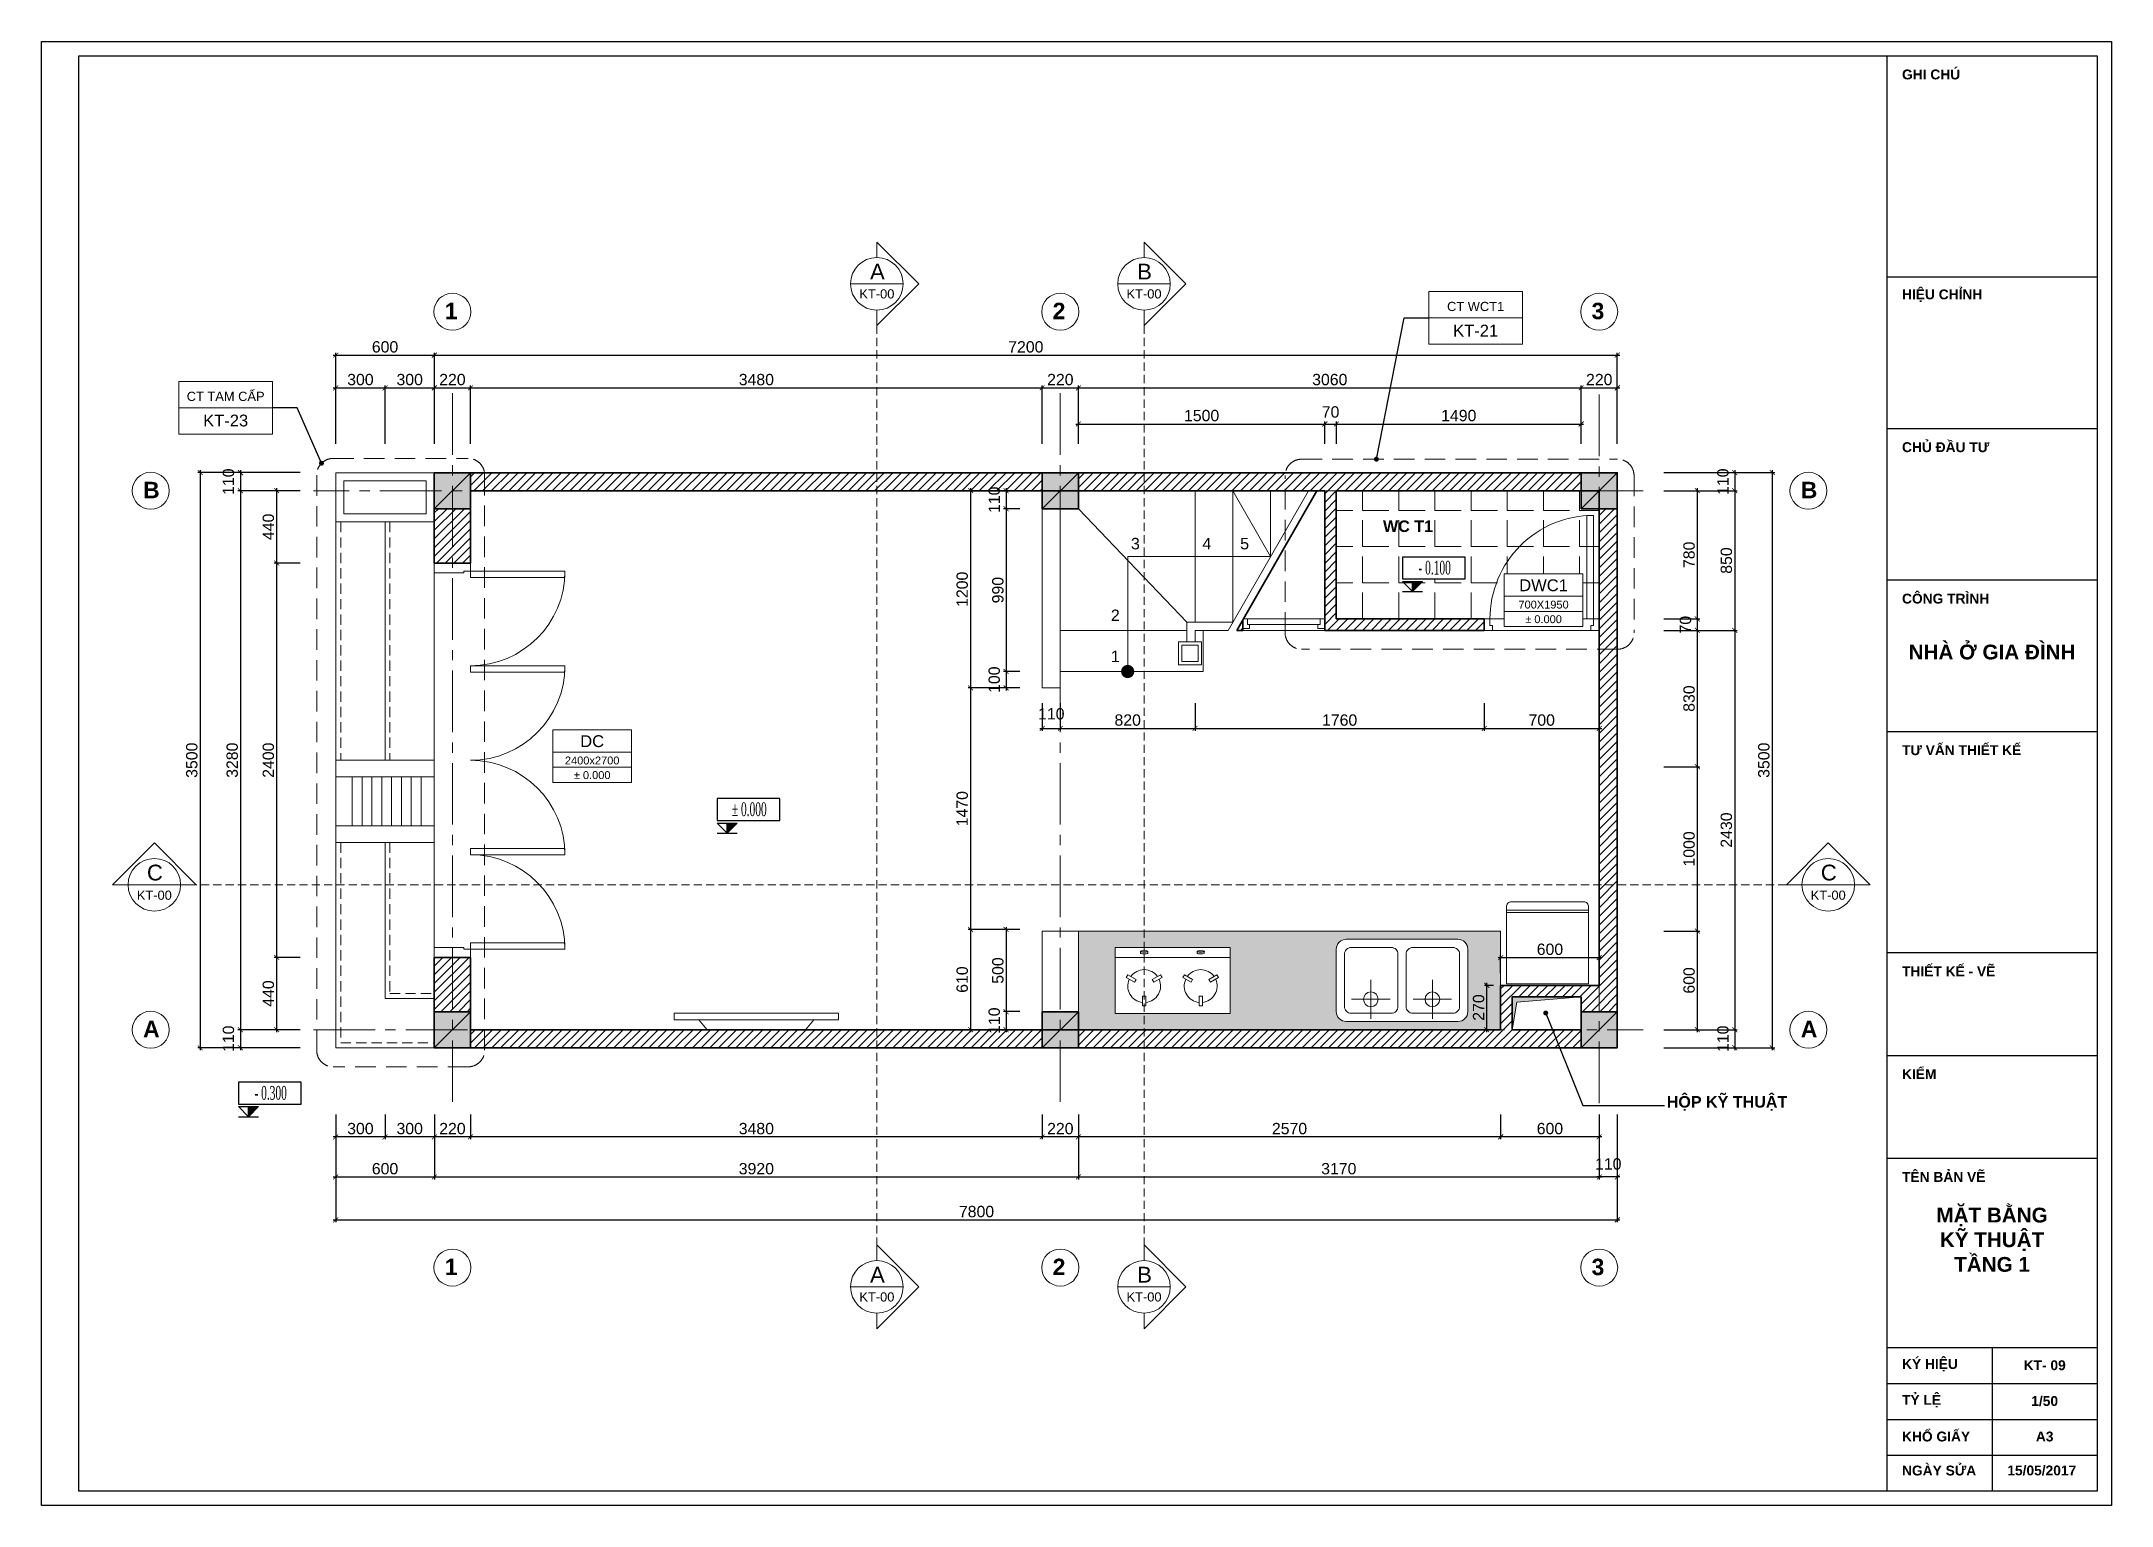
# Model space of a CAD drawing. Header units: millimetres. Extents: x 522695 to 636011, y 461124 to 505319.
# Drawn here: x 522695 to 535295, y 461124 to 470034 of the extents above; entities that cross this region are included whole.
import ezdxf
from ezdxf.enums import TextEntityAlignment as Align

# ---------------------------------------------------------------- set-up
doc = ezdxf.new("R2010")
doc.units = ezdxf.units.MM
doc.header["$LTSCALE"] = 500
doc.header["$MEASUREMENT"] = 0
doc.linetypes.add('CENTER2', pattern=[1.125, 0.75, -0.125, 0.125, -0.125])
doc.linetypes.add('DASHED2', pattern=[0.375, 0.25, -0.125])
doc.layers.get('0').update_dxf_attribs({"linetype": 'CONTINUOUS'})
doc.layers.get('DEFPOINTS').update_dxf_attribs({"color": 250, "linetype": 'CONTINUOUS'})
for name, color, linetype, lineweight in [('DH_CAT', 3, 'CONTINUOUS', 35), ('DH_HATCH', 250, 'CONTINUOUS', 5), ('DH_KHUAT', 149, 'DASHED2', 9), ('DH_KTHUOC', 8, 'CONTINUOUS', 5), ('DH_NETMANH', 9, 'CONTINUOUS', 5), ('DH_NOITHAT', 252, 'CONTINUOUS', 9), ('DH_TEXT', 4, 'CONTINUOUS', 13), ('DH_THAY', 4, 'CONTINUOUS', 13), ('DH_TRUC', 251, 'CENTER2', 5), ('TEXT', 3, 'CONTINUOUS', 25)]:
    doc.layers.add(name, color=color, linetype=linetype, lineweight=lineweight)
doc.layers.add('E_Thay', color=33, linetype='CONTINUOUS')
doc.layers.add('IN', color=5, linetype='CONTINUOUS')
doc.styles.add('arial', font='arial.ttf')
doc.styles.add('DH_ARIAL_B', font='arialbd.ttf')
doc.styles.add('DH_KITHUOC', font='arial.ttf')
doc.styles.add('ROMANSssss', font='vntimeh.shx', dxfattribs={"width": 0.55})
doc.dimstyles.new('DH_100s', dxfattribs={"dimtxt": 230, "dimasz": 100, "dimexe": 50, "dimexo": 0, "dimgap": 50, "dimtad": 1, "dimdec": 0, "dimzin": 0, "dimdsep": 46, "dimtxsty": 'DH_KITHUOC', "dimblk1": 'ARCHTICK', "dimblk2": 'ARCHTICK', "dimsah": 1, "dimcen": 90, "dimdle": 50, "dimclrd": 8, "dimclre": 8, "dimclrt": 4, "dimadec": 0, "dimazin": 0, "dimtfac": 100, "dimtdec": 0, "dimtofl": 0, "dimtmove": 2, "dimatfit": 3, "dimldrblk": 'ARCHTICK', "dimfxl": 1, "dimtolj": 2, "dimtzin": 0, "dimarcsym": 0})

msp = doc.modelspace()

# ---------------------------------------------------------------- texts
at = {"layer": 'DH_TEXT'}
for s, height, style, p in [('1', 100, 'DH_ARIAL_B', (525150.3, 468343.8)), ('2', 100, 'DH_ARIAL_B', (528850.3, 468343.8)), ('3', 100, 'DH_ARIAL_B', (532130.3, 468343.8)), ('B', 100, 'DH_ARIAL_B', (523314.3, 467254.2)), ('B', 100, 'DH_ARIAL_B', (533403.8, 467254.2)), ('3', 70, 'arial', (529326.7, 466943.1)), ('4', 70, 'arial', (529761.4, 466943.1)), ('5', 70, 'arial', (529991.4, 466943.1)), ('2', 70, 'arial', (529204.6, 466506.8)), ('1', 70, 'arial', (529204.6, 466256.8)), ('A', 100, 'DH_ARIAL_B', (523314.3, 463974.2)), ('A', 100, 'DH_ARIAL_B', (533403.8, 463974.2)), ('1', 100, 'DH_ARIAL_B', (525150.3, 462526.7)), ('2', 100, 'DH_ARIAL_B', (528850.3, 462526.7)), ('3', 100, 'DH_ARIAL_B', (532130.3, 462526.7))]:
    msp.add_text(s, height=height, dxfattribs=dict(at, style=style)).set_placement(p)
at = {"layer": 'DH_TEXT', "attachment_point": 5, "style": 'DH_ARIAL_B'}
for s, insert, char_height, width in [('WC T1', (531013.2, 467083.5), 70, 1098.492), ('HỘP KỸ THUẬT', (532954.7, 463572), 70, 1098.492), ('MẶT BẰNG\\PKỸ THUẬT \\PTẦNG 1', (534567.8, 462741.4), 90, 1098.492), ('KT- 09', (534888.2, 461977.9), 60, 473.107)]:
    msp.add_mtext(s, dxfattribs=dict(at, insert=insert, char_height=char_height, width=width))

# ---------------------------------------------------------------- blocks, each defined once
blk = doc.blocks.new('*U308')
blk.add_lwpolyline([(0, 0), (500, 0), (500, 470, 0.414214), (470, 500), (30, 500, 0.414214), (0, 470)], format="xyb", close=True)
at = {"color": 251}
for points in [[(0, 450), (500, 450)], [(0, 435), (500, 435)]]:
    blk.add_lwpolyline(points, dxfattribs=at)
blk = doc.blocks.new('*U23')
for points in [[(-300, 0), (-350, -60), (350, -60), (300, 0)], [(-500, -60), (-500, -100), (500, -100), (500, -60)]]:
    blk.add_lwpolyline(points, close=True)
blk = doc.blocks.new('*U6')
for p, q in [((0, 0), (0, 70)), ((700, 0), (700, 70))]:
    blk.add_line(p, q)
for points in [[(35, 40), (50, 40), (50, 70), (0, 70), (0, 0), (35, 0)], [(35, 0), (35, -630), (75, -630), (75, 0)], [(665, 40), (650, 40), (650, 70), (700, 70), (700, 0), (665, 0)]]:
    blk.add_lwpolyline(points, close=True)
at = {"color": 8}
blk.add_arc((35, 0), 630, 270, 0, dxfattribs=at)
blk = doc.blocks.new('cot220')
at = {"layer": 'DH_HATCH'}
blk.add_hatch(color=256, dxfattribs=at).paths.add_polyline_path([(-110, -110), (110, -110), (110, 110), (-110, 110)])
at = {"layer": 'DH_CAT'}
blk.add_lwpolyline([(-110, -110), (110, -110), (110, 110), (-110, 110)], close=True, dxfattribs=at)
blk.add_lwpolyline([(110, 110), (-110, -110)], dxfattribs=at)
blk = doc.blocks.new('mb-sink500x800')
at = {"color": 44, "linetype": 'ByBlock'}
for p, q in [((-185, -17), (-185, -253)), ((190, -17), (190, -253)), ((-302, -135), (-67, -135)), ((73, -135), (308, -135))]:
    blk.add_line(p, q, dxfattribs=at)
at = {"linetype": 'ByBlock'}
for points in [[(-400, -440), (-400, -60, -0.414214), (-340, 0), (340, 0, -0.414214), (400, -60), (400, -440, -0.414214), (340, -500), (-340, -500, -0.414214)], [(-350, -410), (-350, -90, -0.414214), (-310, -50), (-65, -50, -0.414214), (-25, -90), (-25, -410, -0.414214), (-65, -450), (-310, -450, -0.414214)], [(350, -410), (350, -90, 0.414214), (310, -50), (65, -50, 0.414214), (25, -90), (25, -410, 0.414214), (65, -450), (310, -450, 0.414214)]]:
    blk.add_lwpolyline(points, format="xyb", close=True, dxfattribs=at)
for centre in [(-185, -135), (190, -135)]:
    blk.add_circle(centre, 45, dxfattribs=at)
blk = doc.blocks.new('mb-bep400x700')
at = {"color": 44}
for p, q in [((-180, -104), (-180, -46)), ((-180, -46), (-160, -46)), ((-180, -104), (-160, -104)), ((-160, -104), (-160, -46)), ((184, -46), (164, -46)), ((164, -104), (164, -46)), ((184, -104), (164, -104)), ((184, -104), (184, -46)), ((-229, -189), (-279, -218)), ((-269, -235), (-279, -218)), ((-219, -206), (-269, -235)), ((-219, -206), (-229, -189)), ((-111, -189), (-121, -206)), ((-121, -206), (-71, -235)), ((-111, -189), (-61, -218)), ((-61, -218), (-71, -235)), ((115, -189), (65, -218)), ((65, -218), (75, -235)), ((125, -206), (75, -235)), ((115, -189), (125, -206)), ((223, -206), (233, -189)), ((223, -206), (273, -235)), ((233, -189), (283, -218)), ((273, -235), (283, -218)), ((-192, -378), (-192, -366)), ((-148, -378), (-148, -366)), ((152, -378), (152, -366)), ((197, -378), (197, -366))]:
    blk.add_line(p, q, dxfattribs=at)
blk.add_line((-348, -340), (352, -340))
blk.add_lwpolyline([(-350, -400), (350, -400), (350, 0), (-350, 0)], close=True)
for centre, start, end in [((-170, -166), 95.7392, 204.2608), ((-170, -166), 335.7392, 84.2608), ((174, -166), 95.7392, 204.2608), ((174, -166), 335.7392, 84.2608), ((-170, -166), 215.7392, 324.2608), ((174, -166), 215.7392, 324.2608)]:
    blk.add_arc(centre, 100, start, end)
blk.add_ellipse((-170, -366), major_axis=(22.3, 0), ratio=0.197952, start_param=6.138598, end_param=9.491354, dxfattribs=at)
blk.add_ellipse((-170, -377), major_axis=(22.3, 0), ratio=0.197952, dxfattribs=at)
at = {"color": 44, "extrusion": (0, 0, -1)}
blk.add_ellipse((174, -366), major_axis=(-22.3, 0), ratio=0.197952, start_param=6.138598, end_param=9.491354, dxfattribs=at)
blk.add_ellipse((174, -377), major_axis=(-22.3, 0), ratio=0.197952, dxfattribs=at)
blk = doc.blocks.new('*U27')
for points in [[(50, 140), (50, 715), (88, 715), (88, 140)], [(625, 140), (625, 715), (663, 715), (663, 140)], [(1775, 140), (1775, 715), (1737, 715), (1737, 140)], [(2350, 140), (2350, 715), (2312, 715), (2312, 140)], [(50, 100), (60, 100), (60, -80), (0, -80), (0, 140), (50, 140)], [(2350, 100), (2340, 100), (2340, -80), (2400, -80), (2400, 140), (2350, 140)]]:
    blk.add_lwpolyline(points, close=True)
at = {"color": 8}
for centre, start, end in [((50, 140), 0, 90), ((625, 140), 0, 90), ((1775, 140), 90, 180), ((2350, 140), 90, 180)]:
    blk.add_arc(centre, 575, start, end, dxfattribs=at)
blk = doc.blocks.new('KHUNGTEN_A3')
at = {"color": 3}
blk.add_lwpolyline([(0, 14850), (21000, 14850), (21000, 0), (0, 0)], close=True, dxfattribs=at)
blk.add_lwpolyline([(380, 14704), (20854, 14704), (20854, 146), (380, 146)], close=True)
for points in [[(18720, 14704), (18720, 146)], [(18720, 12461), (20854, 12461)], [(18720, 10924), (20854, 10924)], [(18720, 9388), (20854, 9388)], [(18720, 7851), (20854, 7851)], [(18720, 5608), (20854, 5608)], [(18720, 4566), (20854, 4566)], [(18720, 3523), (20854, 3523)], [(18720, 1602), (20854, 1602)], [(19787, 1602), (19787, 146)], [(18720, 1238), (20854, 1238)], [(18720, 874), (20854, 874)], [(18720, 510), (20854, 510)]]:
    blk.add_lwpolyline(points)
at = {"layer": 'DH_TEXT', "style": 'DH_ARIAL_B'}
for s, insert, char_height, width, attachment_point in [('GHI CHÚ', (18874, 14514), 100, 1830.82, 4), ('HIỆU CHỈNH', (18874, 12271), 100, 1830.82, 4), ('CHỦ ĐẦU TƯ', (18874, 10734), 100, 1830.82, 4), ('CÔNG TRÌNH', (18874, 9198), 100, 1830.82, 4), ('NHÀ Ở GIA ĐÌNH', (19787, 8656), 150, 1830.82, 5), ('TƯ VẤN THIẾT KẾ', (18874, 7661), 100, 1830.82, 4), ('THIẾT KẾ - VẼ', (18874, 5418), 100, 1830.82, 4), ('KIỂM', (18874, 4376), 100, 1830.82, 4), ('TÊN BẢN VẼ', (18874, 3333), 100, 1830.82, 4), ('KÝ HIỆU', (18874, 1423), 100, 788.51, 4), ('TỶ LỆ', (18874, 1059), 100, 788.51, 4), ('1/50', (20321, 1059), 100, 788.51, 5), ('KHỔ GIẤY', (18874, 700), 100, 788.51, 4), ('A3', (20321, 700), 100, 788.51, 5), ('NGÀY SỬA', (18874, 355), 100, 788.51, 4), ('15/05/2017', (19942, 355), 100, 788.51, 4)]:
    blk.add_mtext(s, dxfattribs=dict(at, insert=insert, char_height=char_height, width=width, attachment_point=attachment_point))
blk = doc.blocks.new('_ARCHTICK')
at = {"color": 0, "linetype": 'ByBlock', "const_width": 0.15}
blk.add_lwpolyline([(-0.5, -0.5), (0.5, 0.5)], dxfattribs=at)
blk = doc.blocks.new('*D413')
at = {"layer": 'DEFPOINTS', "color": 0, "transparency": 16777216}
for p in [(524787, 467926), (524487, 467585), (524787, 467585)]:
    blk.add_point(p, dxfattribs=at)
at = {"layer": 'DH_KTHUOC', "color": 8, "lineweight": -2, "transparency": 16777216}
for p, q in [((524472, 467926), (524802, 467926)), ((524487, 467585), (524487, 467941)), ((524787, 467585), (524787, 467941))]:
    blk.add_line(p, q, dxfattribs=at)
at = {"layer": 'DH_KTHUOC', "color": 8, "lineweight": -2, "transparency": 16777216, "xscale": 30, "yscale": 30, "zscale": 30, "rotation": 180}
blk.add_blockref('_ARCHTICK', (524487, 467926), dxfattribs=at)
at = {"layer": 'DH_KTHUOC', "color": 8, "lineweight": -2, "transparency": 16777216, "xscale": 30, "yscale": 30, "zscale": 30}
blk.add_blockref('_ARCHTICK', (524787, 467926), dxfattribs=at)
at = {"layer": 'DH_KTHUOC', "color": 4, "transparency": 16777216, "insert": (524637, 467976), "char_height": 69, "attachment_point": 5, "style": 'DH_KITHUOC'}
blk.add_mtext('\\A2;300', dxfattribs=at)
blk = doc.blocks.new('*D414')
at = {"layer": 'DEFPOINTS', "color": 0, "transparency": 16777216}
for p in [(525087, 467926), (524787, 467585), (525087, 467585)]:
    blk.add_point(p, dxfattribs=at)
at = {"layer": 'DH_KTHUOC', "color": 8, "lineweight": -2, "transparency": 16777216}
for p, q in [((524772, 467926), (525102, 467926)), ((524787, 467585), (524787, 467941)), ((525087, 467585), (525087, 467941))]:
    blk.add_line(p, q, dxfattribs=at)
at = {"layer": 'DH_KTHUOC', "color": 8, "lineweight": -2, "transparency": 16777216, "xscale": 30, "yscale": 30, "zscale": 30, "rotation": 180}
blk.add_blockref('_ARCHTICK', (524787, 467926), dxfattribs=at)
at = {"layer": 'DH_KTHUOC', "color": 8, "lineweight": -2, "transparency": 16777216, "xscale": 30, "yscale": 30, "zscale": 30}
blk.add_blockref('_ARCHTICK', (525087, 467926), dxfattribs=at)
at = {"layer": 'DH_KTHUOC', "color": 4, "transparency": 16777216, "insert": (524937, 467976), "char_height": 69, "attachment_point": 5, "style": 'DH_KITHUOC'}
blk.add_mtext('\\A2;300', dxfattribs=at)
blk = doc.blocks.new('*D415')
at = {"layer": 'DEFPOINTS', "color": 0, "transparency": 16777216}
for p in [(525307, 467926), (525087, 467585), (525307, 467585)]:
    blk.add_point(p, dxfattribs=at)
at = {"layer": 'DH_KTHUOC', "color": 8, "lineweight": -2, "transparency": 16777216}
for p, q in [((525072, 467926), (525322, 467926)), ((525087, 467585), (525087, 467941)), ((525307, 467585), (525307, 467941))]:
    blk.add_line(p, q, dxfattribs=at)
at = {"layer": 'DH_KTHUOC', "color": 8, "lineweight": -2, "transparency": 16777216, "xscale": 30, "yscale": 30, "zscale": 30, "rotation": 180}
blk.add_blockref('_ARCHTICK', (525087, 467926), dxfattribs=at)
at = {"layer": 'DH_KTHUOC', "color": 8, "lineweight": -2, "transparency": 16777216, "xscale": 30, "yscale": 30, "zscale": 30}
blk.add_blockref('_ARCHTICK', (525307, 467926), dxfattribs=at)
at = {"layer": 'DH_KTHUOC', "color": 4, "transparency": 16777216, "insert": (525197, 467976), "char_height": 69, "attachment_point": 5, "style": 'DH_KITHUOC'}
blk.add_mtext('\\A2;220', dxfattribs=at)
blk = doc.blocks.new('*D416')
at = {"layer": 'DEFPOINTS', "color": 0, "transparency": 16777216}
for p in [(528787, 467926), (525307, 467585), (528787, 467585)]:
    blk.add_point(p, dxfattribs=at)
at = {"layer": 'DH_KTHUOC', "color": 8, "lineweight": -2, "transparency": 16777216}
for p, q in [((525292, 467926), (528802, 467926)), ((525307, 467585), (525307, 467941)), ((528787, 467585), (528787, 467941))]:
    blk.add_line(p, q, dxfattribs=at)
at = {"layer": 'DH_KTHUOC', "color": 8, "lineweight": -2, "transparency": 16777216, "xscale": 30, "yscale": 30, "zscale": 30, "rotation": 180}
blk.add_blockref('_ARCHTICK', (525307, 467926), dxfattribs=at)
at = {"layer": 'DH_KTHUOC', "color": 8, "lineweight": -2, "transparency": 16777216, "xscale": 30, "yscale": 30, "zscale": 30}
blk.add_blockref('_ARCHTICK', (528787, 467926), dxfattribs=at)
at = {"layer": 'DH_KTHUOC', "color": 4, "transparency": 16777216, "insert": (527047, 467976), "char_height": 69, "attachment_point": 5, "style": 'DH_KITHUOC'}
blk.add_mtext('\\A2;3480', dxfattribs=at)
blk = doc.blocks.new('*D417')
at = {"layer": 'DEFPOINTS', "color": 0, "transparency": 16777216}
for p in [(529007, 467926), (528787, 467585), (529007, 467585)]:
    blk.add_point(p, dxfattribs=at)
at = {"layer": 'DH_KTHUOC', "color": 8, "lineweight": -2, "transparency": 16777216}
for p, q in [((528772, 467926), (529022, 467926)), ((528787, 467585), (528787, 467941)), ((529007, 467585), (529007, 467941))]:
    blk.add_line(p, q, dxfattribs=at)
at = {"layer": 'DH_KTHUOC', "color": 8, "lineweight": -2, "transparency": 16777216, "xscale": 30, "yscale": 30, "zscale": 30, "rotation": 180}
blk.add_blockref('_ARCHTICK', (528787, 467926), dxfattribs=at)
at = {"layer": 'DH_KTHUOC', "color": 8, "lineweight": -2, "transparency": 16777216, "xscale": 30, "yscale": 30, "zscale": 30}
blk.add_blockref('_ARCHTICK', (529007, 467926), dxfattribs=at)
at = {"layer": 'DH_KTHUOC', "color": 4, "transparency": 16777216, "insert": (528897, 467976), "char_height": 69, "attachment_point": 5, "style": 'DH_KITHUOC'}
blk.add_mtext('\\A2;220', dxfattribs=at)
blk = doc.blocks.new('*D418')
at = {"layer": 'DEFPOINTS', "color": 0, "transparency": 16777216}
for p in [(532067, 467926), (529007, 467585), (532067, 467585)]:
    blk.add_point(p, dxfattribs=at)
at = {"layer": 'DH_KTHUOC', "color": 8, "lineweight": -2, "transparency": 16777216}
for p, q in [((528992, 467926), (532082, 467926)), ((529007, 467585), (529007, 467941)), ((532067, 467585), (532067, 467941))]:
    blk.add_line(p, q, dxfattribs=at)
at = {"layer": 'DH_KTHUOC', "color": 8, "lineweight": -2, "transparency": 16777216, "xscale": 30, "yscale": 30, "zscale": 30, "rotation": 180}
blk.add_blockref('_ARCHTICK', (529007, 467926), dxfattribs=at)
at = {"layer": 'DH_KTHUOC', "color": 8, "lineweight": -2, "transparency": 16777216, "xscale": 30, "yscale": 30, "zscale": 30}
blk.add_blockref('_ARCHTICK', (532067, 467926), dxfattribs=at)
at = {"layer": 'DH_KTHUOC', "color": 4, "transparency": 16777216, "insert": (530537, 467976), "char_height": 69, "attachment_point": 5, "style": 'DH_KITHUOC'}
blk.add_mtext('\\A2;3060', dxfattribs=at)
blk = doc.blocks.new('*D419')
at = {"layer": 'DEFPOINTS', "color": 0, "transparency": 16777216}
for p in [(532287, 467926), (532067, 467585), (532287, 467585)]:
    blk.add_point(p, dxfattribs=at)
at = {"layer": 'DH_KTHUOC', "color": 8, "lineweight": -2, "transparency": 16777216}
for p, q in [((532052, 467926), (532302, 467926)), ((532067, 467585), (532067, 467941)), ((532287, 467585), (532287, 467941))]:
    blk.add_line(p, q, dxfattribs=at)
at = {"layer": 'DH_KTHUOC', "color": 8, "lineweight": -2, "transparency": 16777216, "xscale": 30, "yscale": 30, "zscale": 30, "rotation": 180}
blk.add_blockref('_ARCHTICK', (532067, 467926), dxfattribs=at)
at = {"layer": 'DH_KTHUOC', "color": 8, "lineweight": -2, "transparency": 16777216, "xscale": 30, "yscale": 30, "zscale": 30}
blk.add_blockref('_ARCHTICK', (532287, 467926), dxfattribs=at)
at = {"layer": 'DH_KTHUOC', "color": 4, "transparency": 16777216, "insert": (532177, 467976), "char_height": 69, "attachment_point": 5, "style": 'DH_KITHUOC'}
blk.add_mtext('\\A2;220', dxfattribs=at)
blk = doc.blocks.new('*D420')
at = {"layer": 'DEFPOINTS', "color": 0, "transparency": 16777216}
for p in [(525087, 468125), (524487, 467585), (525087, 467585)]:
    blk.add_point(p, dxfattribs=at)
at = {"layer": 'DH_KTHUOC', "color": 8, "lineweight": -2, "transparency": 16777216}
for p, q in [((524472, 468125), (525102, 468125)), ((524487, 467585), (524487, 468140)), ((525087, 467585), (525087, 468140))]:
    blk.add_line(p, q, dxfattribs=at)
at = {"layer": 'DH_KTHUOC', "color": 8, "lineweight": -2, "transparency": 16777216, "xscale": 30, "yscale": 30, "zscale": 30, "rotation": 180}
blk.add_blockref('_ARCHTICK', (524487, 468125), dxfattribs=at)
at = {"layer": 'DH_KTHUOC', "color": 8, "lineweight": -2, "transparency": 16777216, "xscale": 30, "yscale": 30, "zscale": 30}
blk.add_blockref('_ARCHTICK', (525087, 468125), dxfattribs=at)
at = {"layer": 'DH_KTHUOC', "color": 4, "transparency": 16777216, "insert": (524787, 468175), "char_height": 69, "attachment_point": 5, "style": 'DH_KITHUOC'}
blk.add_mtext('\\A2;600', dxfattribs=at)
blk = doc.blocks.new('*D421')
at = {"layer": 'DEFPOINTS', "color": 0, "transparency": 16777216}
for p in [(532287, 468125), (525087, 467585), (532287, 467585)]:
    blk.add_point(p, dxfattribs=at)
at = {"layer": 'DH_KTHUOC', "color": 8, "lineweight": -2, "transparency": 16777216}
for p, q in [((525072, 468125), (532302, 468125)), ((525087, 467585), (525087, 468140)), ((532287, 467585), (532287, 468140))]:
    blk.add_line(p, q, dxfattribs=at)
at = {"layer": 'DH_KTHUOC', "color": 8, "lineweight": -2, "transparency": 16777216, "xscale": 30, "yscale": 30, "zscale": 30, "rotation": 180}
blk.add_blockref('_ARCHTICK', (525087, 468125), dxfattribs=at)
at = {"layer": 'DH_KTHUOC', "color": 8, "lineweight": -2, "transparency": 16777216, "xscale": 30, "yscale": 30, "zscale": 30}
blk.add_blockref('_ARCHTICK', (532287, 468125), dxfattribs=at)
at = {"layer": 'DH_KTHUOC', "color": 4, "transparency": 16777216, "insert": (528687, 468175), "char_height": 69, "attachment_point": 5, "style": 'DH_KITHUOC'}
blk.add_mtext('\\A2;7200', dxfattribs=at)
blk = doc.blocks.new('*D422')
at = {"layer": 'DEFPOINTS', "color": 0, "transparency": 16777216}
for p in [(530507, 467706), (529007, 467585), (530507, 467585)]:
    blk.add_point(p, dxfattribs=at)
at = {"layer": 'DH_KTHUOC', "color": 8, "lineweight": -2, "transparency": 16777216}
for p, q in [((529007, 467585), (529007, 467721)), ((530507, 467585), (530507, 467721)), ((528992, 467706), (530522, 467706))]:
    blk.add_line(p, q, dxfattribs=at)
at = {"layer": 'DH_KTHUOC', "color": 8, "lineweight": -2, "transparency": 16777216, "xscale": 30, "yscale": 30, "zscale": 30, "rotation": 180}
blk.add_blockref('_ARCHTICK', (529007, 467706), dxfattribs=at)
at = {"layer": 'DH_KTHUOC', "color": 8, "lineweight": -2, "transparency": 16777216, "xscale": 30, "yscale": 30, "zscale": 30}
blk.add_blockref('_ARCHTICK', (530507, 467706), dxfattribs=at)
at = {"layer": 'DH_KTHUOC', "color": 4, "transparency": 16777216, "insert": (529757, 467757), "char_height": 69, "attachment_point": 5, "style": 'DH_KITHUOC'}
blk.add_mtext('\\A2;1500', dxfattribs=at)
blk = doc.blocks.new('*D423')
at = {"layer": 'DEFPOINTS', "color": 0, "transparency": 16777216}
for p in [(530577, 467706), (530507, 467585), (530577, 467585)]:
    blk.add_point(p, dxfattribs=at)
at = {"layer": 'DH_KTHUOC', "color": 8, "lineweight": -2, "transparency": 16777216}
for p, q in [((530507, 467585), (530507, 467721)), ((530577, 467585), (530577, 467721)), ((530492, 467706), (530592, 467706))]:
    blk.add_line(p, q, dxfattribs=at)
at = {"layer": 'DH_KTHUOC', "color": 8, "lineweight": -2, "transparency": 16777216, "xscale": 30, "yscale": 30, "zscale": 30, "rotation": 180}
blk.add_blockref('_ARCHTICK', (530507, 467706), dxfattribs=at)
at = {"layer": 'DH_KTHUOC', "color": 8, "lineweight": -2, "transparency": 16777216, "xscale": 30, "yscale": 30, "zscale": 30}
blk.add_blockref('_ARCHTICK', (530577, 467706), dxfattribs=at)
at = {"layer": 'DH_KTHUOC', "color": 4, "transparency": 16777216, "insert": (530542, 467779), "char_height": 69, "attachment_point": 5, "style": 'DH_KITHUOC'}
blk.add_mtext('\\A2;70', dxfattribs=at)
blk = doc.blocks.new('*D424')
at = {"layer": 'DEFPOINTS', "color": 0, "transparency": 16777216}
for p in [(532067, 467706), (530577, 467585), (532067, 467585)]:
    blk.add_point(p, dxfattribs=at)
at = {"layer": 'DH_KTHUOC', "color": 8, "lineweight": -2, "transparency": 16777216}
for p, q in [((530577, 467585), (530577, 467721)), ((532067, 467585), (532067, 467721)), ((530562, 467706), (532082, 467706))]:
    blk.add_line(p, q, dxfattribs=at)
at = {"layer": 'DH_KTHUOC', "color": 8, "lineweight": -2, "transparency": 16777216, "xscale": 30, "yscale": 30, "zscale": 30, "rotation": 180}
blk.add_blockref('_ARCHTICK', (530577, 467706), dxfattribs=at)
at = {"layer": 'DH_KTHUOC', "color": 8, "lineweight": -2, "transparency": 16777216, "xscale": 30, "yscale": 30, "zscale": 30}
blk.add_blockref('_ARCHTICK', (532067, 467706), dxfattribs=at)
at = {"layer": 'DH_KTHUOC', "color": 4, "transparency": 16777216, "insert": (531322, 467757), "char_height": 69, "attachment_point": 5, "style": 'DH_KITHUOC'}
blk.add_mtext('\\A2;1490', dxfattribs=at)
blk = doc.blocks.new('*D425')
at = {"layer": 'DEFPOINTS', "color": 0, "transparency": 16777216}
for p in [(524270, 467410), (523907, 467300), (524270, 467300)]:
    blk.add_point(p, dxfattribs=at)
at = {"layer": 'DH_KTHUOC', "color": 8, "lineweight": -2, "transparency": 16777216}
for p, q in [((524270, 467410), (523892, 467410)), ((523907, 467425), (523907, 467285)), ((524270, 467300), (523892, 467300))]:
    blk.add_line(p, q, dxfattribs=at)
at = {"layer": 'DH_KTHUOC', "color": 8, "lineweight": -2, "transparency": 16777216, "xscale": 30, "yscale": 30, "zscale": 30}
for p, rotation in [((523907, 467410), 90), ((523907, 467300), 270)]:
    blk.add_blockref('_ARCHTICK', p, dxfattribs=dict(at, rotation=rotation))
at = {"layer": 'DH_KTHUOC', "color": 4, "transparency": 16777216, "insert": (523834, 467355), "char_height": 69, "attachment_point": 5, "rotation": 90, "style": 'DH_KITHUOC'}
blk.add_mtext('\\A2;110', dxfattribs=at)
blk = doc.blocks.new('*D426')
at = {"layer": 'DEFPOINTS', "color": 0, "transparency": 16777216}
for p in [(524270, 467300), (524127, 466860), (524270, 466860)]:
    blk.add_point(p, dxfattribs=at)
at = {"layer": 'DH_KTHUOC', "color": 8, "lineweight": -2, "transparency": 16777216}
for p, q in [((524270, 467300), (524112, 467300)), ((524127, 467315), (524127, 466845)), ((524270, 466860), (524112, 466860))]:
    blk.add_line(p, q, dxfattribs=at)
at = {"layer": 'DH_KTHUOC', "color": 8, "lineweight": -2, "transparency": 16777216, "xscale": 30, "yscale": 30, "zscale": 30}
for p, rotation in [((524127, 467300), 90), ((524127, 466860), 270)]:
    blk.add_blockref('_ARCHTICK', p, dxfattribs=dict(at, rotation=rotation))
at = {"layer": 'DH_KTHUOC', "color": 4, "transparency": 16777216, "insert": (524077, 467080), "char_height": 69, "attachment_point": 5, "rotation": 90, "style": 'DH_KITHUOC'}
blk.add_mtext('\\A2;440', dxfattribs=at)
blk = doc.blocks.new('*D427')
at = {"layer": 'DEFPOINTS', "color": 0, "transparency": 16777216}
for p in [(524270, 467300), (523907, 464020), (524270, 464020)]:
    blk.add_point(p, dxfattribs=at)
at = {"layer": 'DH_KTHUOC', "color": 8, "lineweight": -2, "transparency": 16777216}
for p, q in [((524270, 467300), (523892, 467300)), ((523907, 467315), (523907, 464005)), ((524270, 464020), (523892, 464020))]:
    blk.add_line(p, q, dxfattribs=at)
at = {"layer": 'DH_KTHUOC', "color": 8, "lineweight": -2, "transparency": 16777216, "xscale": 30, "yscale": 30, "zscale": 30}
for p, rotation in [((523907, 467300), 90), ((523907, 464020), 270)]:
    blk.add_blockref('_ARCHTICK', p, dxfattribs=dict(at, rotation=rotation))
at = {"layer": 'DH_KTHUOC', "color": 4, "transparency": 16777216, "insert": (523857, 465660), "char_height": 69, "attachment_point": 5, "rotation": 90, "style": 'DH_KITHUOC'}
blk.add_mtext('\\A2;3280', dxfattribs=at)
blk = doc.blocks.new('*D428')
at = {"layer": 'DEFPOINTS', "color": 0, "transparency": 16777216}
for p in [(524270, 464460), (524127, 464020), (524270, 464020)]:
    blk.add_point(p, dxfattribs=at)
at = {"layer": 'DH_KTHUOC', "color": 8, "lineweight": -2, "transparency": 16777216}
for p, q in [((524270, 464460), (524112, 464460)), ((524127, 464475), (524127, 464005)), ((524270, 464020), (524112, 464020))]:
    blk.add_line(p, q, dxfattribs=at)
at = {"layer": 'DH_KTHUOC', "color": 8, "lineweight": -2, "transparency": 16777216, "xscale": 30, "yscale": 30, "zscale": 30}
for p, rotation in [((524127, 464460), 90), ((524127, 464020), 270)]:
    blk.add_blockref('_ARCHTICK', p, dxfattribs=dict(at, rotation=rotation))
at = {"layer": 'DH_KTHUOC', "color": 4, "transparency": 16777216, "insert": (524077, 464240), "char_height": 69, "attachment_point": 5, "rotation": 90, "style": 'DH_KITHUOC'}
blk.add_mtext('\\A2;440', dxfattribs=at)
blk = doc.blocks.new('*D429')
at = {"layer": 'DEFPOINTS', "color": 0, "transparency": 16777216}
for p in [(524270, 464020), (523907, 463910), (524270, 463910)]:
    blk.add_point(p, dxfattribs=at)
at = {"layer": 'DH_KTHUOC', "color": 8, "lineweight": -2, "transparency": 16777216}
for p, q in [((524270, 464020), (523892, 464020)), ((523907, 464035), (523907, 463895)), ((524270, 463910), (523892, 463910))]:
    blk.add_line(p, q, dxfattribs=at)
at = {"layer": 'DH_KTHUOC', "color": 8, "lineweight": -2, "transparency": 16777216, "xscale": 30, "yscale": 30, "zscale": 30}
for p, rotation in [((523907, 464020), 90), ((523907, 463910), 270)]:
    blk.add_blockref('_ARCHTICK', p, dxfattribs=dict(at, rotation=rotation))
at = {"layer": 'DH_KTHUOC', "color": 4, "transparency": 16777216, "insert": (523834, 463965), "char_height": 69, "attachment_point": 5, "rotation": 90, "style": 'DH_KITHUOC'}
blk.add_mtext('\\A2;110', dxfattribs=at)
blk = doc.blocks.new('*D430')
at = {"layer": 'DEFPOINTS', "color": 0, "transparency": 16777216}
for p in [(524270, 467410), (523662, 463910), (524270, 463910)]:
    blk.add_point(p, dxfattribs=at)
at = {"layer": 'DH_KTHUOC', "color": 8, "lineweight": -2, "transparency": 16777216}
for p, q in [((524270, 467410), (523647, 467410)), ((523662, 467425), (523662, 463895)), ((524270, 463910), (523647, 463910))]:
    blk.add_line(p, q, dxfattribs=at)
at = {"layer": 'DH_KTHUOC', "color": 8, "lineweight": -2, "transparency": 16777216, "xscale": 30, "yscale": 30, "zscale": 30}
for p, rotation in [((523662, 467410), 90), ((523662, 463910), 270)]:
    blk.add_blockref('_ARCHTICK', p, dxfattribs=dict(at, rotation=rotation))
at = {"layer": 'DH_KTHUOC', "color": 4, "transparency": 16777216, "insert": (523611, 465660), "char_height": 69, "attachment_point": 5, "rotation": 90, "style": 'DH_KITHUOC'}
blk.add_mtext('\\A2;3500', dxfattribs=at)
blk = doc.blocks.new('*D431')
at = {"layer": 'DEFPOINTS', "color": 0, "transparency": 16777216}
for p in [(528651, 467300), (528567, 467190), (528651, 467190)]:
    blk.add_point(p, dxfattribs=at)
at = {"layer": 'DH_KTHUOC', "color": 8, "lineweight": -2, "transparency": 16777216}
for p, q in [((528651, 467300), (528552, 467300)), ((528567, 467315), (528567, 467175)), ((528651, 467190), (528552, 467190))]:
    blk.add_line(p, q, dxfattribs=at)
at = {"layer": 'DH_KTHUOC', "color": 8, "lineweight": -2, "transparency": 16777216, "xscale": 30, "yscale": 30, "zscale": 30}
for p, rotation in [((528567, 467300), 90), ((528567, 467190), 270)]:
    blk.add_blockref('_ARCHTICK', p, dxfattribs=dict(at, rotation=rotation))
at = {"layer": 'DH_KTHUOC', "color": 4, "transparency": 16777216, "insert": (528495, 467245), "char_height": 69, "attachment_point": 5, "rotation": 90, "style": 'DH_KITHUOC'}
blk.add_mtext('\\A2;110', dxfattribs=at)
blk = doc.blocks.new('*D432')
at = {"layer": 'DEFPOINTS', "color": 0, "transparency": 16777216}
for p in [(528651, 467190), (528567, 466200), (528651, 466200)]:
    blk.add_point(p, dxfattribs=at)
at = {"layer": 'DH_KTHUOC', "color": 8, "lineweight": -2, "transparency": 16777216}
for p, q in [((528651, 467190), (528552, 467190)), ((528567, 467205), (528567, 466185)), ((528651, 466200), (528552, 466200))]:
    blk.add_line(p, q, dxfattribs=at)
at = {"layer": 'DH_KTHUOC', "color": 8, "lineweight": -2, "transparency": 16777216, "xscale": 30, "yscale": 30, "zscale": 30}
for p, rotation in [((528567, 467190), 90), ((528567, 466200), 270)]:
    blk.add_blockref('_ARCHTICK', p, dxfattribs=dict(at, rotation=rotation))
at = {"layer": 'DH_KTHUOC', "color": 4, "transparency": 16777216, "insert": (528517, 466695), "char_height": 69, "attachment_point": 5, "rotation": 90, "style": 'DH_KITHUOC'}
blk.add_mtext('\\A2;990', dxfattribs=at)
blk = doc.blocks.new('*D433')
at = {"layer": 'DEFPOINTS', "color": 0, "transparency": 16777216}
for p in [(528567, 466100), (528651, 466200), (528651, 466100)]:
    blk.add_point(p, dxfattribs=at)
at = {"layer": 'DH_KTHUOC', "color": 8, "lineweight": -2, "transparency": 16777216}
for p, q in [((528567, 466215), (528567, 466085)), ((528651, 466200), (528552, 466200)), ((528651, 466100), (528552, 466100))]:
    blk.add_line(p, q, dxfattribs=at)
at = {"layer": 'DH_KTHUOC', "color": 8, "lineweight": -2, "transparency": 16777216, "xscale": 30, "yscale": 30, "zscale": 30}
for p, rotation in [((528567, 466200), 90), ((528567, 466100), 270)]:
    blk.add_blockref('_ARCHTICK', p, dxfattribs=dict(at, rotation=rotation))
at = {"layer": 'DH_KTHUOC', "color": 4, "transparency": 16777216, "insert": (528495, 466150), "char_height": 69, "attachment_point": 5, "rotation": 90, "style": 'DH_KITHUOC'}
blk.add_mtext('\\A2;100', dxfattribs=at)
blk = doc.blocks.new('*D434')
at = {"layer": 'DEFPOINTS', "color": 0, "transparency": 16777216}
for p in [(528651, 466100), (528351, 464630), (528651, 464630)]:
    blk.add_point(p, dxfattribs=at)
at = {"layer": 'DH_KTHUOC', "color": 8, "lineweight": -2, "transparency": 16777216}
for p, q in [((528651, 466100), (528336, 466100)), ((528351, 466115), (528351, 464615)), ((528651, 464630), (528336, 464630))]:
    blk.add_line(p, q, dxfattribs=at)
at = {"layer": 'DH_KTHUOC', "color": 8, "lineweight": -2, "transparency": 16777216, "xscale": 30, "yscale": 30, "zscale": 30}
for p, rotation in [((528351, 466100), 90), ((528351, 464630), 270)]:
    blk.add_blockref('_ARCHTICK', p, dxfattribs=dict(at, rotation=rotation))
at = {"layer": 'DH_KTHUOC', "color": 4, "transparency": 16777216, "insert": (528300, 465365), "char_height": 69, "attachment_point": 5, "rotation": 90, "style": 'DH_KITHUOC'}
blk.add_mtext('\\A2;1470', dxfattribs=at)
blk = doc.blocks.new('*D435')
at = {"layer": 'DEFPOINTS', "color": 0, "transparency": 16777216}
for p in [(528651, 464630), (528567, 464130), (528651, 464130)]:
    blk.add_point(p, dxfattribs=at)
at = {"layer": 'DH_KTHUOC', "color": 8, "lineweight": -2, "transparency": 16777216}
for p, q in [((528651, 464630), (528552, 464630)), ((528567, 464645), (528567, 464115)), ((528651, 464130), (528552, 464130))]:
    blk.add_line(p, q, dxfattribs=at)
at = {"layer": 'DH_KTHUOC', "color": 8, "lineweight": -2, "transparency": 16777216, "xscale": 30, "yscale": 30, "zscale": 30}
for p, rotation in [((528567, 464630), 90), ((528567, 464130), 270)]:
    blk.add_blockref('_ARCHTICK', p, dxfattribs=dict(at, rotation=rotation))
at = {"layer": 'DH_KTHUOC', "color": 4, "transparency": 16777216, "insert": (528517, 464380), "char_height": 69, "attachment_point": 5, "rotation": 90, "style": 'DH_KITHUOC'}
blk.add_mtext('\\A2;500', dxfattribs=at)
blk = doc.blocks.new('*D436')
at = {"layer": 'DEFPOINTS', "color": 0, "transparency": 16777216}
for p in [(528651, 464130), (528567, 464020), (528651, 464020)]:
    blk.add_point(p, dxfattribs=at)
at = {"layer": 'DH_KTHUOC', "color": 8, "lineweight": -2, "transparency": 16777216}
for p, q in [((528651, 464130), (528552, 464130)), ((528567, 464145), (528567, 464005)), ((528651, 464020), (528552, 464020))]:
    blk.add_line(p, q, dxfattribs=at)
at = {"layer": 'DH_KTHUOC', "color": 8, "lineweight": -2, "transparency": 16777216, "xscale": 30, "yscale": 30, "zscale": 30}
for p, rotation in [((528567, 464130), 90), ((528567, 464020), 270)]:
    blk.add_blockref('_ARCHTICK', p, dxfattribs=dict(at, rotation=rotation))
at = {"layer": 'DH_KTHUOC', "color": 4, "transparency": 16777216, "insert": (528495, 464075), "char_height": 69, "attachment_point": 5, "rotation": 90, "style": 'DH_KITHUOC'}
blk.add_mtext('\\A2;110', dxfattribs=at)
blk = doc.blocks.new('*D437')
at = {"layer": 'DEFPOINTS', "color": 0, "transparency": 16777216}
for p in [(528651, 467300), (528351, 466100), (528651, 466100)]:
    blk.add_point(p, dxfattribs=at)
at = {"layer": 'DH_KTHUOC', "color": 8, "lineweight": -2, "transparency": 16777216}
for p, q in [((528651, 467300), (528336, 467300)), ((528351, 467315), (528351, 466085)), ((528651, 466100), (528336, 466100))]:
    blk.add_line(p, q, dxfattribs=at)
at = {"layer": 'DH_KTHUOC', "color": 8, "lineweight": -2, "transparency": 16777216, "xscale": 30, "yscale": 30, "zscale": 30}
for p, rotation in [((528351, 467300), 90), ((528351, 466100), 270)]:
    blk.add_blockref('_ARCHTICK', p, dxfattribs=dict(at, rotation=rotation))
at = {"layer": 'DH_KTHUOC', "color": 4, "transparency": 16777216, "insert": (528300, 466700), "char_height": 69, "attachment_point": 5, "rotation": 90, "style": 'DH_KITHUOC'}
blk.add_mtext('\\A2;1200', dxfattribs=at)
blk = doc.blocks.new('*D438')
at = {"layer": 'DEFPOINTS', "color": 0, "transparency": 16777216}
for p in [(528651, 464630), (528351, 464020), (528651, 464020)]:
    blk.add_point(p, dxfattribs=at)
at = {"layer": 'DH_KTHUOC', "color": 8, "lineweight": -2, "transparency": 16777216}
for p, q in [((528651, 464630), (528336, 464630)), ((528351, 464645), (528351, 464005)), ((528651, 464020), (528336, 464020))]:
    blk.add_line(p, q, dxfattribs=at)
at = {"layer": 'DH_KTHUOC', "color": 8, "lineweight": -2, "transparency": 16777216, "xscale": 30, "yscale": 30, "zscale": 30}
for p, rotation in [((528351, 464630), 90), ((528351, 464020), 270)]:
    blk.add_blockref('_ARCHTICK', p, dxfattribs=dict(at, rotation=rotation))
at = {"layer": 'DH_KTHUOC', "color": 4, "transparency": 16777216, "insert": (528300, 464325), "char_height": 69, "attachment_point": 5, "rotation": 90, "style": 'DH_KITHUOC'}
blk.add_mtext('\\A2;610', dxfattribs=at)
blk = doc.blocks.new('*D439')
at = {"layer": 'DEFPOINTS', "color": 0, "transparency": 16777216}
for p in [(532571, 467410), (532571, 467300), (533002, 467300)]:
    blk.add_point(p, dxfattribs=at)
at = {"layer": 'DH_KTHUOC', "color": 8, "lineweight": -2, "transparency": 16777216}
for p, q in [((532571, 467410), (533017, 467410)), ((533002, 467425), (533002, 467285)), ((532571, 467300), (533017, 467300))]:
    blk.add_line(p, q, dxfattribs=at)
at = {"layer": 'DH_KTHUOC', "color": 8, "lineweight": -2, "transparency": 16777216, "xscale": 30, "yscale": 30, "zscale": 30}
for p, rotation in [((533002, 467410), 90), ((533002, 467300), 270)]:
    blk.add_blockref('_ARCHTICK', p, dxfattribs=dict(at, rotation=rotation))
at = {"layer": 'DH_KTHUOC', "color": 4, "transparency": 16777216, "insert": (532930, 467355), "char_height": 69, "attachment_point": 5, "rotation": 90, "style": 'DH_KITHUOC'}
blk.add_mtext('\\A2;110', dxfattribs=at)
blk = doc.blocks.new('*D440')
at = {"layer": 'DEFPOINTS', "color": 0, "transparency": 16777216}
for p in [(532571, 467300), (532571, 466520), (532774, 466520)]:
    blk.add_point(p, dxfattribs=at)
at = {"layer": 'DH_KTHUOC', "color": 8, "lineweight": -2, "transparency": 16777216}
for p, q in [((532571, 467300), (532789, 467300)), ((532774, 467315), (532774, 466505)), ((532571, 466520), (532789, 466520))]:
    blk.add_line(p, q, dxfattribs=at)
at = {"layer": 'DH_KTHUOC', "color": 8, "lineweight": -2, "transparency": 16777216, "xscale": 30, "yscale": 30, "zscale": 30}
for p, rotation in [((532774, 467300), 90), ((532774, 466520), 270)]:
    blk.add_blockref('_ARCHTICK', p, dxfattribs=dict(at, rotation=rotation))
at = {"layer": 'DH_KTHUOC', "color": 4, "transparency": 16777216, "insert": (532724, 466910), "char_height": 69, "attachment_point": 5, "rotation": 90, "style": 'DH_KITHUOC'}
blk.add_mtext('\\A2;780', dxfattribs=at)
blk = doc.blocks.new('*D441')
at = {"layer": 'DEFPOINTS', "color": 0, "transparency": 16777216}
for p in [(532571, 466520), (532571, 466450), (532774, 466450)]:
    blk.add_point(p, dxfattribs=at)
at = {"layer": 'DH_KTHUOC', "color": 8, "lineweight": -2, "transparency": 16777216}
for p, q in [((532571, 466520), (532789, 466520)), ((532774, 466535), (532774, 466435)), ((532571, 466450), (532789, 466450))]:
    blk.add_line(p, q, dxfattribs=at)
at = {"layer": 'DH_KTHUOC', "color": 8, "lineweight": -2, "transparency": 16777216, "xscale": 30, "yscale": 30, "zscale": 30}
for p, rotation in [((532774, 466520), 90), ((532774, 466450), 270)]:
    blk.add_blockref('_ARCHTICK', p, dxfattribs=dict(at, rotation=rotation))
at = {"layer": 'DH_KTHUOC', "color": 4, "transparency": 16777216, "insert": (532702, 466485), "char_height": 69, "attachment_point": 5, "rotation": 90, "style": 'DH_KITHUOC'}
blk.add_mtext('\\A2;70', dxfattribs=at)
blk = doc.blocks.new('*D442')
at = {"layer": 'DEFPOINTS', "color": 0, "transparency": 16777216}
for p in [(532571, 466450), (532571, 465620), (532774, 465620)]:
    blk.add_point(p, dxfattribs=at)
at = {"layer": 'DH_KTHUOC', "color": 8, "lineweight": -2, "transparency": 16777216}
for p, q in [((532774, 466465), (532774, 465605)), ((532571, 466450), (532789, 466450)), ((532571, 465620), (532789, 465620))]:
    blk.add_line(p, q, dxfattribs=at)
at = {"layer": 'DH_KTHUOC', "color": 8, "lineweight": -2, "transparency": 16777216, "xscale": 30, "yscale": 30, "zscale": 30}
for p, rotation in [((532774, 466450), 90), ((532774, 465620), 270)]:
    blk.add_blockref('_ARCHTICK', p, dxfattribs=dict(at, rotation=rotation))
at = {"layer": 'DH_KTHUOC', "color": 4, "transparency": 16777216, "insert": (532724, 466035), "char_height": 69, "attachment_point": 5, "rotation": 90, "style": 'DH_KITHUOC'}
blk.add_mtext('\\A2;830', dxfattribs=at)
blk = doc.blocks.new('*D443')
at = {"layer": 'DEFPOINTS', "color": 0, "transparency": 16777216}
for p in [(532571, 465620), (532571, 464620), (532774, 464620)]:
    blk.add_point(p, dxfattribs=at)
at = {"layer": 'DH_KTHUOC', "color": 8, "lineweight": -2, "transparency": 16777216}
for p, q in [((532571, 465620), (532789, 465620)), ((532774, 465635), (532774, 464605)), ((532571, 464620), (532789, 464620))]:
    blk.add_line(p, q, dxfattribs=at)
at = {"layer": 'DH_KTHUOC', "color": 8, "lineweight": -2, "transparency": 16777216, "xscale": 30, "yscale": 30, "zscale": 30}
for p, rotation in [((532774, 465620), 90), ((532774, 464620), 270)]:
    blk.add_blockref('_ARCHTICK', p, dxfattribs=dict(at, rotation=rotation))
at = {"layer": 'DH_KTHUOC', "color": 4, "transparency": 16777216, "insert": (532724, 465120), "char_height": 69, "attachment_point": 5, "rotation": 90, "style": 'DH_KITHUOC'}
blk.add_mtext('\\A2;1000', dxfattribs=at)
blk = doc.blocks.new('*D444')
at = {"layer": 'DEFPOINTS', "color": 0, "transparency": 16777216}
for p in [(532571, 464620), (532571, 464020), (532774, 464020)]:
    blk.add_point(p, dxfattribs=at)
at = {"layer": 'DH_KTHUOC', "color": 8, "lineweight": -2, "transparency": 16777216}
for p, q in [((532571, 464620), (532789, 464620)), ((532774, 464635), (532774, 464005)), ((532571, 464020), (532789, 464020))]:
    blk.add_line(p, q, dxfattribs=at)
at = {"layer": 'DH_KTHUOC', "color": 8, "lineweight": -2, "transparency": 16777216, "xscale": 30, "yscale": 30, "zscale": 30}
for p, rotation in [((532774, 464620), 90), ((532774, 464020), 270)]:
    blk.add_blockref('_ARCHTICK', p, dxfattribs=dict(at, rotation=rotation))
at = {"layer": 'DH_KTHUOC', "color": 4, "transparency": 16777216, "insert": (532724, 464320), "char_height": 69, "attachment_point": 5, "rotation": 90, "style": 'DH_KITHUOC'}
blk.add_mtext('\\A2;600', dxfattribs=at)
blk = doc.blocks.new('*D445')
at = {"layer": 'DEFPOINTS', "color": 0, "transparency": 16777216}
for p in [(532571, 464020), (532571, 463910), (533002, 463910)]:
    blk.add_point(p, dxfattribs=at)
at = {"layer": 'DH_KTHUOC', "color": 8, "lineweight": -2, "transparency": 16777216}
for p, q in [((532571, 464020), (533017, 464020)), ((533002, 464035), (533002, 463895)), ((532571, 463910), (533017, 463910))]:
    blk.add_line(p, q, dxfattribs=at)
at = {"layer": 'DH_KTHUOC', "color": 8, "lineweight": -2, "transparency": 16777216, "xscale": 30, "yscale": 30, "zscale": 30}
for p, rotation in [((533002, 464020), 90), ((533002, 463910), 270)]:
    blk.add_blockref('_ARCHTICK', p, dxfattribs=dict(at, rotation=rotation))
at = {"layer": 'DH_KTHUOC', "color": 4, "transparency": 16777216, "insert": (532930, 463965), "char_height": 69, "attachment_point": 5, "rotation": 90, "style": 'DH_KITHUOC'}
blk.add_mtext('\\A2;110', dxfattribs=at)
blk = doc.blocks.new('*D446')
at = {"layer": 'DEFPOINTS', "color": 0, "transparency": 16777216}
for p in [(532571, 467300), (532571, 466450), (533002, 466450)]:
    blk.add_point(p, dxfattribs=at)
at = {"layer": 'DH_KTHUOC', "color": 8, "lineweight": -2, "transparency": 16777216}
for p, q in [((532571, 467300), (533017, 467300)), ((533002, 467315), (533002, 466435)), ((532571, 466450), (533017, 466450))]:
    blk.add_line(p, q, dxfattribs=at)
at = {"layer": 'DH_KTHUOC', "color": 8, "lineweight": -2, "transparency": 16777216, "xscale": 30, "yscale": 30, "zscale": 30}
for p, rotation in [((533002, 467300), 90), ((533002, 466450), 270)]:
    blk.add_blockref('_ARCHTICK', p, dxfattribs=dict(at, rotation=rotation))
at = {"layer": 'DH_KTHUOC', "color": 4, "transparency": 16777216, "insert": (532951, 466875), "char_height": 69, "attachment_point": 5, "rotation": 90, "style": 'DH_KITHUOC'}
blk.add_mtext('\\A2;850', dxfattribs=at)
blk = doc.blocks.new('*D447')
at = {"layer": 'DEFPOINTS', "color": 0, "transparency": 16777216}
for p in [(532571, 466450), (532571, 464020), (533002, 464020)]:
    blk.add_point(p, dxfattribs=at)
at = {"layer": 'DH_KTHUOC', "color": 8, "lineweight": -2, "transparency": 16777216}
for p, q in [((533002, 466465), (533002, 464005)), ((532571, 466450), (533017, 466450)), ((532571, 464020), (533017, 464020))]:
    blk.add_line(p, q, dxfattribs=at)
at = {"layer": 'DH_KTHUOC', "color": 8, "lineweight": -2, "transparency": 16777216, "xscale": 30, "yscale": 30, "zscale": 30}
for p, rotation in [((533002, 466450), 90), ((533002, 464020), 270)]:
    blk.add_blockref('_ARCHTICK', p, dxfattribs=dict(at, rotation=rotation))
at = {"layer": 'DH_KTHUOC', "color": 4, "transparency": 16777216, "insert": (532951, 465235), "char_height": 69, "attachment_point": 5, "rotation": 90, "style": 'DH_KITHUOC'}
blk.add_mtext('\\A2;2430', dxfattribs=at)
blk = doc.blocks.new('*D448')
at = {"layer": 'DEFPOINTS', "color": 0, "transparency": 16777216}
for p in [(531493, 464290), (531534, 464290), (531534, 464020)]:
    blk.add_point(p, dxfattribs=at)
at = {"layer": 'DH_KTHUOC', "color": 8, "lineweight": -2, "transparency": 16777216}
for p, q in [((531534, 464290), (531478, 464290)), ((531493, 464005), (531493, 464305)), ((531534, 464020), (531478, 464020))]:
    blk.add_line(p, q, dxfattribs=at)
at = {"layer": 'DH_KTHUOC', "color": 8, "lineweight": -2, "transparency": 16777216, "xscale": 30, "yscale": 30, "zscale": 30}
for p, rotation in [((531493, 464290), 90), ((531493, 464020), 270)]:
    blk.add_blockref('_ARCHTICK', p, dxfattribs=dict(at, rotation=rotation))
at = {"layer": 'DH_KTHUOC', "color": 4, "transparency": 16777216, "insert": (531443, 464155), "char_height": 69, "attachment_point": 5, "rotation": 90, "style": 'DH_KITHUOC'}
blk.add_mtext('\\A2;270', dxfattribs=at)
blk = doc.blocks.new('*D449')
at = {"layer": 'DEFPOINTS', "color": 0, "transparency": 16777216}
for p in [(532177, 464459), (531577, 464365), (532177, 464365)]:
    blk.add_point(p, dxfattribs=at)
at = {"layer": 'DH_KTHUOC', "color": 8, "lineweight": -2, "transparency": 16777216}
for p, q in [((531562, 464459), (532192, 464459)), ((531577, 464365), (531577, 464474)), ((532177, 464365), (532177, 464474))]:
    blk.add_line(p, q, dxfattribs=at)
at = {"layer": 'DH_KTHUOC', "color": 8, "lineweight": -2, "transparency": 16777216, "xscale": 30, "yscale": 30, "zscale": 30, "rotation": 180}
blk.add_blockref('_ARCHTICK', (531577, 464459), dxfattribs=at)
at = {"layer": 'DH_KTHUOC', "color": 8, "lineweight": -2, "transparency": 16777216, "xscale": 30, "yscale": 30, "zscale": 30}
blk.add_blockref('_ARCHTICK', (532177, 464459), dxfattribs=at)
at = {"layer": 'DH_KTHUOC', "color": 4, "transparency": 16777216, "insert": (531877, 464509), "char_height": 69, "attachment_point": 5, "style": 'DH_KITHUOC'}
blk.add_mtext('\\A2;600', dxfattribs=at)
blk = doc.blocks.new('*D450')
at = {"layer": 'DEFPOINTS', "color": 0, "transparency": 16777216}
for p in [(528787, 466007), (528897, 466007), (528897, 465854)]:
    blk.add_point(p, dxfattribs=at)
at = {"layer": 'DH_KTHUOC', "color": 8, "lineweight": -2, "transparency": 16777216}
for p, q in [((528787, 466007), (528787, 465839)), ((528897, 466007), (528897, 465839)), ((528772, 465854), (528912, 465854))]:
    blk.add_line(p, q, dxfattribs=at)
at = {"layer": 'DH_KTHUOC', "color": 8, "lineweight": -2, "transparency": 16777216, "xscale": 30, "yscale": 30, "zscale": 30, "rotation": 180}
blk.add_blockref('_ARCHTICK', (528787, 465854), dxfattribs=at)
at = {"layer": 'DH_KTHUOC', "color": 8, "lineweight": -2, "transparency": 16777216, "xscale": 30, "yscale": 30, "zscale": 30}
blk.add_blockref('_ARCHTICK', (528897, 465854), dxfattribs=at)
at = {"layer": 'DH_KTHUOC', "color": 4, "transparency": 16777216, "insert": (528842, 465942), "char_height": 69, "attachment_point": 5, "style": 'DH_KITHUOC'}
blk.add_mtext('\\A2;110', dxfattribs=at)
blk = doc.blocks.new('*D451')
at = {"layer": 'DEFPOINTS', "color": 0, "transparency": 16777216}
for p in [(528897, 466007), (529717, 466007), (529717, 465854)]:
    blk.add_point(p, dxfattribs=at)
at = {"layer": 'DH_KTHUOC', "color": 8, "lineweight": -2, "transparency": 16777216}
for p, q in [((528897, 466007), (528897, 465839)), ((529717, 466007), (529717, 465839)), ((528882, 465854), (529732, 465854))]:
    blk.add_line(p, q, dxfattribs=at)
at = {"layer": 'DH_KTHUOC', "color": 8, "lineweight": -2, "transparency": 16777216, "xscale": 30, "yscale": 30, "zscale": 30, "rotation": 180}
blk.add_blockref('_ARCHTICK', (528897, 465854), dxfattribs=at)
at = {"layer": 'DH_KTHUOC', "color": 8, "lineweight": -2, "transparency": 16777216, "xscale": 30, "yscale": 30, "zscale": 30}
blk.add_blockref('_ARCHTICK', (529717, 465854), dxfattribs=at)
at = {"layer": 'DH_KTHUOC', "color": 4, "transparency": 16777216, "insert": (529307, 465904), "char_height": 69, "attachment_point": 5, "style": 'DH_KITHUOC'}
blk.add_mtext('\\A2;820', dxfattribs=at)
blk = doc.blocks.new('*D452')
at = {"layer": 'DEFPOINTS', "color": 0, "transparency": 16777216}
for p in [(529717, 466007), (531477, 466007), (531477, 465854)]:
    blk.add_point(p, dxfattribs=at)
at = {"layer": 'DH_KTHUOC', "color": 8, "lineweight": -2, "transparency": 16777216}
for p, q in [((529717, 466007), (529717, 465839)), ((531477, 466007), (531477, 465839)), ((529702, 465854), (531492, 465854))]:
    blk.add_line(p, q, dxfattribs=at)
at = {"layer": 'DH_KTHUOC', "color": 8, "lineweight": -2, "transparency": 16777216, "xscale": 30, "yscale": 30, "zscale": 30, "rotation": 180}
blk.add_blockref('_ARCHTICK', (529717, 465854), dxfattribs=at)
at = {"layer": 'DH_KTHUOC', "color": 8, "lineweight": -2, "transparency": 16777216, "xscale": 30, "yscale": 30, "zscale": 30}
blk.add_blockref('_ARCHTICK', (531477, 465854), dxfattribs=at)
at = {"layer": 'DH_KTHUOC', "color": 4, "transparency": 16777216, "insert": (530597, 465904), "char_height": 69, "attachment_point": 5, "style": 'DH_KITHUOC'}
blk.add_mtext('\\A2;1760', dxfattribs=at)
blk = doc.blocks.new('*D453')
at = {"layer": 'DEFPOINTS', "color": 0, "transparency": 16777216}
for p in [(531477, 466007), (532177, 466007), (532177, 465854)]:
    blk.add_point(p, dxfattribs=at)
at = {"layer": 'DH_KTHUOC', "color": 8, "lineweight": -2, "transparency": 16777216}
for p, q in [((531477, 466007), (531477, 465839)), ((532177, 466007), (532177, 465839)), ((531462, 465854), (532192, 465854))]:
    blk.add_line(p, q, dxfattribs=at)
at = {"layer": 'DH_KTHUOC', "color": 8, "lineweight": -2, "transparency": 16777216, "xscale": 30, "yscale": 30, "zscale": 30, "rotation": 180}
blk.add_blockref('_ARCHTICK', (531477, 465854), dxfattribs=at)
at = {"layer": 'DH_KTHUOC', "color": 8, "lineweight": -2, "transparency": 16777216, "xscale": 30, "yscale": 30, "zscale": 30}
blk.add_blockref('_ARCHTICK', (532177, 465854), dxfattribs=at)
at = {"layer": 'DH_KTHUOC', "color": 4, "transparency": 16777216, "insert": (531827, 465904), "char_height": 69, "attachment_point": 5, "style": 'DH_KITHUOC'}
blk.add_mtext('\\A2;700', dxfattribs=at)
blk = doc.blocks.new('*D454')
at = {"layer": 'DEFPOINTS', "color": 0, "transparency": 16777216}
for p in [(532177, 463504), (532287, 463504), (532177, 463124)]:
    blk.add_point(p, dxfattribs=at)
at = {"layer": 'DH_KTHUOC', "color": 8, "lineweight": -2, "transparency": 16777216}
for p, q in [((532177, 463504), (532177, 463109)), ((532287, 463504), (532287, 463109)), ((532302, 463124), (532162, 463124))]:
    blk.add_line(p, q, dxfattribs=at)
at = {"layer": 'DH_KTHUOC', "color": 8, "lineweight": -2, "transparency": 16777216, "xscale": 30, "yscale": 30, "zscale": 30, "rotation": 180}
blk.add_blockref('_ARCHTICK', (532177, 463124), dxfattribs=at)
at = {"layer": 'DH_KTHUOC', "color": 8, "lineweight": -2, "transparency": 16777216, "xscale": 30, "yscale": 30, "zscale": 30}
blk.add_blockref('_ARCHTICK', (532287, 463124), dxfattribs=at)
at = {"layer": 'DH_KTHUOC', "color": 4, "transparency": 16777216, "insert": (532232, 463203), "char_height": 69, "attachment_point": 5, "style": 'DH_KITHUOC'}
blk.add_mtext('\\A2;110', dxfattribs=at)
blk = doc.blocks.new('*D455')
at = {"layer": 'DEFPOINTS', "color": 0, "transparency": 16777216}
for p in [(531577, 463504), (532177, 463504), (531577, 463368)]:
    blk.add_point(p, dxfattribs=at)
at = {"layer": 'DH_KTHUOC', "color": 8, "lineweight": -2, "transparency": 16777216}
for p, q in [((531577, 463504), (531577, 463353)), ((532177, 463504), (532177, 463353)), ((532192, 463368), (531562, 463368))]:
    blk.add_line(p, q, dxfattribs=at)
at = {"layer": 'DH_KTHUOC', "color": 8, "lineweight": -2, "transparency": 16777216, "xscale": 30, "yscale": 30, "zscale": 30, "rotation": 180}
blk.add_blockref('_ARCHTICK', (531577, 463368), dxfattribs=at)
at = {"layer": 'DH_KTHUOC', "color": 8, "lineweight": -2, "transparency": 16777216, "xscale": 30, "yscale": 30, "zscale": 30}
blk.add_blockref('_ARCHTICK', (532177, 463368), dxfattribs=at)
at = {"layer": 'DH_KTHUOC', "color": 4, "transparency": 16777216, "insert": (531877, 463418), "char_height": 69, "attachment_point": 5, "style": 'DH_KITHUOC'}
blk.add_mtext('\\A2;600', dxfattribs=at)
blk = doc.blocks.new('*D456')
at = {"layer": 'DEFPOINTS', "color": 0, "transparency": 16777216}
for p in [(529007, 463504), (531577, 463504), (529007, 463368)]:
    blk.add_point(p, dxfattribs=at)
at = {"layer": 'DH_KTHUOC', "color": 8, "lineweight": -2, "transparency": 16777216}
for p, q in [((529007, 463504), (529007, 463353)), ((531577, 463504), (531577, 463353)), ((531592, 463368), (528992, 463368))]:
    blk.add_line(p, q, dxfattribs=at)
at = {"layer": 'DH_KTHUOC', "color": 8, "lineweight": -2, "transparency": 16777216, "xscale": 30, "yscale": 30, "zscale": 30, "rotation": 180}
blk.add_blockref('_ARCHTICK', (529007, 463368), dxfattribs=at)
at = {"layer": 'DH_KTHUOC', "color": 8, "lineweight": -2, "transparency": 16777216, "xscale": 30, "yscale": 30, "zscale": 30}
blk.add_blockref('_ARCHTICK', (531577, 463368), dxfattribs=at)
at = {"layer": 'DH_KTHUOC', "color": 4, "transparency": 16777216, "insert": (530292, 463418), "char_height": 69, "attachment_point": 5, "style": 'DH_KITHUOC'}
blk.add_mtext('\\A2;2570', dxfattribs=at)
blk = doc.blocks.new('*D457')
at = {"layer": 'DEFPOINTS', "color": 0, "transparency": 16777216}
for p in [(528787, 463504), (529007, 463504), (528787, 463368)]:
    blk.add_point(p, dxfattribs=at)
at = {"layer": 'DH_KTHUOC', "color": 8, "lineweight": -2, "transparency": 16777216}
for p, q in [((528787, 463504), (528787, 463353)), ((529007, 463504), (529007, 463353)), ((529022, 463368), (528772, 463368))]:
    blk.add_line(p, q, dxfattribs=at)
at = {"layer": 'DH_KTHUOC', "color": 8, "lineweight": -2, "transparency": 16777216, "xscale": 30, "yscale": 30, "zscale": 30, "rotation": 180}
blk.add_blockref('_ARCHTICK', (528787, 463368), dxfattribs=at)
at = {"layer": 'DH_KTHUOC', "color": 8, "lineweight": -2, "transparency": 16777216, "xscale": 30, "yscale": 30, "zscale": 30}
blk.add_blockref('_ARCHTICK', (529007, 463368), dxfattribs=at)
at = {"layer": 'DH_KTHUOC', "color": 4, "transparency": 16777216, "insert": (528897, 463418), "char_height": 69, "attachment_point": 5, "style": 'DH_KITHUOC'}
blk.add_mtext('\\A2;220', dxfattribs=at)
blk = doc.blocks.new('*D458')
at = {"layer": 'DEFPOINTS', "color": 0, "transparency": 16777216}
for p in [(525307, 463504), (528787, 463504), (525307, 463368)]:
    blk.add_point(p, dxfattribs=at)
at = {"layer": 'DH_KTHUOC', "color": 8, "lineweight": -2, "transparency": 16777216}
for p, q in [((525307, 463504), (525307, 463353)), ((528787, 463504), (528787, 463353)), ((528802, 463368), (525292, 463368))]:
    blk.add_line(p, q, dxfattribs=at)
at = {"layer": 'DH_KTHUOC', "color": 8, "lineweight": -2, "transparency": 16777216, "xscale": 30, "yscale": 30, "zscale": 30, "rotation": 180}
blk.add_blockref('_ARCHTICK', (525307, 463368), dxfattribs=at)
at = {"layer": 'DH_KTHUOC', "color": 8, "lineweight": -2, "transparency": 16777216, "xscale": 30, "yscale": 30, "zscale": 30}
blk.add_blockref('_ARCHTICK', (528787, 463368), dxfattribs=at)
at = {"layer": 'DH_KTHUOC', "color": 4, "transparency": 16777216, "insert": (527047, 463418), "char_height": 69, "attachment_point": 5, "style": 'DH_KITHUOC'}
blk.add_mtext('\\A2;3480', dxfattribs=at)
blk = doc.blocks.new('*D459')
at = {"layer": 'DEFPOINTS', "color": 0, "transparency": 16777216}
for p in [(525087, 463504), (525307, 463504), (525087, 463368)]:
    blk.add_point(p, dxfattribs=at)
at = {"layer": 'DH_KTHUOC', "color": 8, "lineweight": -2, "transparency": 16777216}
for p, q in [((525087, 463504), (525087, 463353)), ((525307, 463504), (525307, 463353)), ((525322, 463368), (525072, 463368))]:
    blk.add_line(p, q, dxfattribs=at)
at = {"layer": 'DH_KTHUOC', "color": 8, "lineweight": -2, "transparency": 16777216, "xscale": 30, "yscale": 30, "zscale": 30, "rotation": 180}
blk.add_blockref('_ARCHTICK', (525087, 463368), dxfattribs=at)
at = {"layer": 'DH_KTHUOC', "color": 8, "lineweight": -2, "transparency": 16777216, "xscale": 30, "yscale": 30, "zscale": 30}
blk.add_blockref('_ARCHTICK', (525307, 463368), dxfattribs=at)
at = {"layer": 'DH_KTHUOC', "color": 4, "transparency": 16777216, "insert": (525197, 463418), "char_height": 69, "attachment_point": 5, "style": 'DH_KITHUOC'}
blk.add_mtext('\\A2;220', dxfattribs=at)
blk = doc.blocks.new('*D460')
at = {"layer": 'DEFPOINTS', "color": 0, "transparency": 16777216}
for p in [(524787, 463504), (525087, 463504), (524787, 463368)]:
    blk.add_point(p, dxfattribs=at)
at = {"layer": 'DH_KTHUOC', "color": 8, "lineweight": -2, "transparency": 16777216}
for p, q in [((524787, 463504), (524787, 463353)), ((525087, 463504), (525087, 463353)), ((525102, 463368), (524772, 463368))]:
    blk.add_line(p, q, dxfattribs=at)
at = {"layer": 'DH_KTHUOC', "color": 8, "lineweight": -2, "transparency": 16777216, "xscale": 30, "yscale": 30, "zscale": 30, "rotation": 180}
blk.add_blockref('_ARCHTICK', (524787, 463368), dxfattribs=at)
at = {"layer": 'DH_KTHUOC', "color": 8, "lineweight": -2, "transparency": 16777216, "xscale": 30, "yscale": 30, "zscale": 30}
blk.add_blockref('_ARCHTICK', (525087, 463368), dxfattribs=at)
at = {"layer": 'DH_KTHUOC', "color": 4, "transparency": 16777216, "insert": (524937, 463418), "char_height": 69, "attachment_point": 5, "style": 'DH_KITHUOC'}
blk.add_mtext('\\A2;300', dxfattribs=at)
blk = doc.blocks.new('*D461')
at = {"layer": 'DEFPOINTS', "color": 0, "transparency": 16777216}
for p in [(524487, 463504), (524787, 463504), (524487, 463368)]:
    blk.add_point(p, dxfattribs=at)
at = {"layer": 'DH_KTHUOC', "color": 8, "lineweight": -2, "transparency": 16777216}
for p, q in [((524487, 463504), (524487, 463353)), ((524787, 463504), (524787, 463353)), ((524802, 463368), (524472, 463368))]:
    blk.add_line(p, q, dxfattribs=at)
at = {"layer": 'DH_KTHUOC', "color": 8, "lineweight": -2, "transparency": 16777216, "xscale": 30, "yscale": 30, "zscale": 30, "rotation": 180}
blk.add_blockref('_ARCHTICK', (524487, 463368), dxfattribs=at)
at = {"layer": 'DH_KTHUOC', "color": 8, "lineweight": -2, "transparency": 16777216, "xscale": 30, "yscale": 30, "zscale": 30}
blk.add_blockref('_ARCHTICK', (524787, 463368), dxfattribs=at)
at = {"layer": 'DH_KTHUOC', "color": 4, "transparency": 16777216, "insert": (524637, 463418), "char_height": 69, "attachment_point": 5, "style": 'DH_KITHUOC'}
blk.add_mtext('\\A2;300', dxfattribs=at)
blk = doc.blocks.new('*D462')
at = {"layer": 'DEFPOINTS', "color": 0, "transparency": 16777216}
for p in [(524487, 463504), (525087, 463504), (525087, 463124)]:
    blk.add_point(p, dxfattribs=at)
at = {"layer": 'DH_KTHUOC', "color": 8, "lineweight": -2, "transparency": 16777216}
for p, q in [((524487, 463504), (524487, 463109)), ((525087, 463504), (525087, 463109)), ((524472, 463124), (525102, 463124))]:
    blk.add_line(p, q, dxfattribs=at)
at = {"layer": 'DH_KTHUOC', "color": 8, "lineweight": -2, "transparency": 16777216, "xscale": 30, "yscale": 30, "zscale": 30, "rotation": 180}
blk.add_blockref('_ARCHTICK', (524487, 463124), dxfattribs=at)
at = {"layer": 'DH_KTHUOC', "color": 8, "lineweight": -2, "transparency": 16777216, "xscale": 30, "yscale": 30, "zscale": 30}
blk.add_blockref('_ARCHTICK', (525087, 463124), dxfattribs=at)
at = {"layer": 'DH_KTHUOC', "color": 4, "transparency": 16777216, "insert": (524787, 463174), "char_height": 69, "attachment_point": 5, "style": 'DH_KITHUOC'}
blk.add_mtext('\\A2;600', dxfattribs=at)
blk = doc.blocks.new('*D463')
at = {"layer": 'DEFPOINTS', "color": 0, "transparency": 16777216}
for p in [(525087, 463504), (529007, 463504), (529007, 463124)]:
    blk.add_point(p, dxfattribs=at)
at = {"layer": 'DH_KTHUOC', "color": 8, "lineweight": -2, "transparency": 16777216}
for p, q in [((525087, 463504), (525087, 463109)), ((529007, 463504), (529007, 463109)), ((525072, 463124), (529022, 463124))]:
    blk.add_line(p, q, dxfattribs=at)
at = {"layer": 'DH_KTHUOC', "color": 8, "lineweight": -2, "transparency": 16777216, "xscale": 30, "yscale": 30, "zscale": 30, "rotation": 180}
blk.add_blockref('_ARCHTICK', (525087, 463124), dxfattribs=at)
at = {"layer": 'DH_KTHUOC', "color": 8, "lineweight": -2, "transparency": 16777216, "xscale": 30, "yscale": 30, "zscale": 30}
blk.add_blockref('_ARCHTICK', (529007, 463124), dxfattribs=at)
at = {"layer": 'DH_KTHUOC', "color": 4, "transparency": 16777216, "insert": (527047, 463174), "char_height": 69, "attachment_point": 5, "style": 'DH_KITHUOC'}
blk.add_mtext('\\A2;3920', dxfattribs=at)
blk = doc.blocks.new('*D464')
at = {"layer": 'DEFPOINTS', "color": 0, "transparency": 16777216}
for p in [(529007, 463504), (532177, 463504), (532177, 463124)]:
    blk.add_point(p, dxfattribs=at)
at = {"layer": 'DH_KTHUOC', "color": 8, "lineweight": -2, "transparency": 16777216}
for p, q in [((529007, 463504), (529007, 463109)), ((532177, 463504), (532177, 463109)), ((528992, 463124), (532192, 463124))]:
    blk.add_line(p, q, dxfattribs=at)
at = {"layer": 'DH_KTHUOC', "color": 8, "lineweight": -2, "transparency": 16777216, "xscale": 30, "yscale": 30, "zscale": 30, "rotation": 180}
blk.add_blockref('_ARCHTICK', (529007, 463124), dxfattribs=at)
at = {"layer": 'DH_KTHUOC', "color": 8, "lineweight": -2, "transparency": 16777216, "xscale": 30, "yscale": 30, "zscale": 30}
blk.add_blockref('_ARCHTICK', (532177, 463124), dxfattribs=at)
at = {"layer": 'DH_KTHUOC', "color": 4, "transparency": 16777216, "insert": (530592, 463174), "char_height": 69, "attachment_point": 5, "style": 'DH_KITHUOC'}
blk.add_mtext('\\A2;3170', dxfattribs=at)
blk = doc.blocks.new('*D465')
at = {"layer": 'DEFPOINTS', "color": 0, "transparency": 16777216}
for p in [(524487, 463504), (532287, 463504), (532287, 462863)]:
    blk.add_point(p, dxfattribs=at)
at = {"layer": 'DH_KTHUOC', "color": 8, "lineweight": -2, "transparency": 16777216}
for p, q in [((524487, 463504), (524487, 462848)), ((532287, 463504), (532287, 462848)), ((524472, 462863), (532302, 462863))]:
    blk.add_line(p, q, dxfattribs=at)
at = {"layer": 'DH_KTHUOC', "color": 8, "lineweight": -2, "transparency": 16777216, "xscale": 30, "yscale": 30, "zscale": 30, "rotation": 180}
blk.add_blockref('_ARCHTICK', (524487, 462863), dxfattribs=at)
at = {"layer": 'DH_KTHUOC', "color": 8, "lineweight": -2, "transparency": 16777216, "xscale": 30, "yscale": 30, "zscale": 30}
blk.add_blockref('_ARCHTICK', (532287, 462863), dxfattribs=at)
at = {"layer": 'DH_KTHUOC', "color": 4, "transparency": 16777216, "insert": (528387, 462913), "char_height": 69, "attachment_point": 5, "style": 'DH_KITHUOC'}
blk.add_mtext('\\A2;7800', dxfattribs=at)
blk = doc.blocks.new('*D466')
at = {"layer": 'DEFPOINTS', "color": 0, "transparency": 16777216}
for p in [(532571, 467410), (532571, 463910), (533230, 463910)]:
    blk.add_point(p, dxfattribs=at)
at = {"layer": 'DH_KTHUOC', "color": 8, "lineweight": -2, "transparency": 16777216}
for p, q in [((532571, 467410), (533245, 467410)), ((533230, 467425), (533230, 463895)), ((532571, 463910), (533245, 463910))]:
    blk.add_line(p, q, dxfattribs=at)
at = {"layer": 'DH_KTHUOC', "color": 8, "lineweight": -2, "transparency": 16777216, "xscale": 30, "yscale": 30, "zscale": 30}
for p, rotation in [((533230, 467410), 90), ((533230, 463910), 270)]:
    blk.add_blockref('_ARCHTICK', p, dxfattribs=dict(at, rotation=rotation))
at = {"layer": 'DH_KTHUOC', "color": 4, "transparency": 16777216, "insert": (533179, 465660), "char_height": 69, "attachment_point": 5, "rotation": 90, "style": 'DH_KITHUOC'}
blk.add_mtext('\\A2;3500', dxfattribs=at)
blk = doc.blocks.new('*D467')
at = {"layer": 'DEFPOINTS', "color": 0, "transparency": 16777216}
for p in [(524270, 466860), (524127, 464460), (524270, 464460)]:
    blk.add_point(p, dxfattribs=at)
at = {"layer": 'DH_KTHUOC', "color": 8, "lineweight": -2, "transparency": 16777216}
for p, q in [((524270, 466860), (524112, 466860)), ((524127, 466875), (524127, 464445)), ((524270, 464460), (524112, 464460))]:
    blk.add_line(p, q, dxfattribs=at)
at = {"layer": 'DH_KTHUOC', "color": 8, "lineweight": -2, "transparency": 16777216, "xscale": 30, "yscale": 30, "zscale": 30}
for p, rotation in [((524127, 466860), 90), ((524127, 464460), 270)]:
    blk.add_blockref('_ARCHTICK', p, dxfattribs=dict(at, rotation=rotation))
at = {"layer": 'DH_KTHUOC', "color": 4, "transparency": 16777216, "insert": (524077, 465660), "char_height": 69, "attachment_point": 5, "rotation": 90, "style": 'DH_KITHUOC'}
blk.add_mtext('\\A2;2400', dxfattribs=at)
blk = doc.blocks.new('CosSan')
at = {"lineweight": 25}
blk.add_hatch(color=8, dxfattribs=at).paths.add_polyline_path([(160, 160), (0, 160), (0, 0)])
at = {"color": 8, "lineweight": 25}
for p, q in [((-160, 0), (160, 0)), ((0, 0), (0, 160))]:
    blk.add_line(p, q, dxfattribs=at)
blk.add_lwpolyline([(0, 0), (-160, 160), (160, 160)], close=True, dxfattribs=at)
at = {"color": 8}
blk.add_wipeout([(-161, 550), (-161, 200), (839, 200), (839, 550)], dxfattribs=at).dxf.layer = 'E_Thay'
at = {"color": 8, "lineweight": 25}
blk.add_lwpolyline([(-161, 200), (839, 200), (839, 550), (-161, 550)], close=True, dxfattribs=at)
at = {"layer": 'E_Thay', "color": 8, "lineweight": 25}
blk.add_line((-160, 160), (160, 160), dxfattribs=at)
at = {"style": 'ROMANSssss', "width": 0.55}
blk.add_attdef('%%P0,000', text='', height=220, dxfattribs=at).set_placement((353, 271), align=Align.CENTER)
blk = doc.blocks.new('*U211')
at = {"color": 8}
for points in [[(0, 518), (0, 636), (318, 318), (0, 0), (0, 118)], [(-200, 318), (200, 318)], [(0, -7112), (0, -6993), (318, -7312), (0, -7630), (0, -7512)], [(-200, -7312), (200, -7312)]]:
    blk.add_lwpolyline(points, dxfattribs=at)
for centre in [(0, 318), (0, -7312)]:
    blk.add_circle(centre, 200, dxfattribs=at)
at = {"layer": 'DH_KHUAT', "color": 250, "linetype": 'DASHED2', "ltscale": 0.5}
blk.add_lwpolyline([(0, 0), (0, -7112)], dxfattribs=at)
at = {"style": 'arial'}
for p in [(4, 411), (4, -7219)]:
    blk.add_text('A', height=120, dxfattribs=at).set_placement(p, align=Align.MIDDLE_CENTER)
for p in [(0, 186), (0, -7444)]:
    blk.add_attdef('KYHIEU', text='', height=70, dxfattribs=at).set_placement(p, align=Align.BOTTOM_CENTER)
blk = doc.blocks.new('*U210')
at = {"color": 8}
for points in [[(-118, 0), (0, 0), (-318, 318), (-636, 0), (-518, 0)], [(12617, 0), (12735, 0), (12417, 318), (12098, 0), (12217, 0)], [(-518, 0), (-118, 0)], [(12217, 0), (12617, 0)]]:
    blk.add_lwpolyline(points, dxfattribs=at)
at = {"color": 250, "linetype": 'DASHED2', "ltscale": 0.5}
blk.add_lwpolyline([(12098, 0), (-118, 0)], dxfattribs=at)
at = {"color": 8}
for centre in [(-318, 0), (12417, 0)]:
    blk.add_circle(centre, 200, dxfattribs=at)
at = {"style": 'arial'}
for p in [(-314, 93), (12421, 93)]:
    blk.add_text('C', height=120, dxfattribs=at).set_placement(p, align=Align.MIDDLE_CENTER)
for p in [(-318, -135), (12417, -135)]:
    blk.add_attdef('KH', text='', height=70, dxfattribs=at).set_placement(p, align=Align.BOTTOM_CENTER)
blk = doc.blocks.new('*U212')
at = {"color": 8}
for points in [[(0, 518), (0, 636), (318, 318), (0, 0), (0, 118)], [(-200, 318), (200, 318)], [(0, -7112), (0, -6993), (318, -7312), (0, -7630), (0, -7512)], [(-200, -7312), (200, -7312)]]:
    blk.add_lwpolyline(points, dxfattribs=at)
for centre in [(0, 318), (0, -7312)]:
    blk.add_circle(centre, 200, dxfattribs=at)
at = {"layer": 'DH_KHUAT', "color": 250, "linetype": 'DASHED2', "ltscale": 0.5}
blk.add_lwpolyline([(0, 0), (0, -7112)], dxfattribs=at)
at = {"style": 'arial'}
for p in [(4, 411), (4, -7219)]:
    blk.add_text('B', height=120, dxfattribs=at).set_placement(p, align=Align.MIDDLE_CENTER)
for p in [(0, 186), (0, -7444)]:
    blk.add_attdef('KYHIEU', text='', height=70, dxfattribs=at).set_placement(p, align=Align.BOTTOM_CENTER)
blk = doc.blocks.new('CHITIET')
blk.add_wipeout([(712, 400), (0, 400), (0, 0), (712, 0)]).dxf.layer = 'DH_KTHUOC'
at = {"layer": 'DH_KTHUOC'}
blk.add_lwpolyline([(0, 0), (712, 0), (712, 400), (0, 400)], close=True, dxfattribs=at)
blk.add_lwpolyline([(712, 200), (0, 200)], dxfattribs=at)
at = {"layer": 'DH_KTHUOC', "style": 'arial'}
for tag, height, p in [('CHITIET', 70, (356, 252)), ('BANVE', 90, (356, 58))]:
    blk.add_attdef(tag, text='', height=height, dxfattribs=at).set_placement(p, align=Align.CENTER)
blk = doc.blocks.new('CUA')
blk.add_wipeout([(0, 400), (600, 400), (600, 0), (0, 0)]).dxf.layer = 'DH_KTHUOC'
at = {"layer": 'DH_KTHUOC'}
blk.add_lwpolyline([(0, 0), (600, 0), (600, 400), (0, 400)], close=True, dxfattribs=at)
for points in [[(0, 230), (600, 230)], [(0, 115), (600, 115)]]:
    blk.add_lwpolyline(points, dxfattribs=at)
at = {"layer": 'DH_KTHUOC', "style": 'arial'}
for tag, height, p in [('CUA', 90, (300, 269)), ('KICHTHUOC', 60, (300, 137)), ('COS', 60, (300, 26))]:
    blk.add_attdef(tag, text='', height=height, dxfattribs=at).set_placement(p, align=Align.CENTER)
blk = doc.blocks.new('*U853')
for p, q in [((0, 0), (0, 70)), ((600, 0), (600, 70))]:
    blk.add_line(p, q)
for points in [[(35, 40), (50, 40), (50, 70), (0, 70), (0, 0), (35, 0)], [(35, 0), (565, 0), (565, 40), (35, 40)], [(565, 40), (550, 40), (550, 70), (600, 70), (600, 0), (565, 0)]]:
    blk.add_lwpolyline(points, close=True)

# ---------------------------------------------------------------- dimensions: what is measured, and where the dimension line sits
at = {"layer": 'DH_KTHUOC'}
for base, p1, p2, picture, middle in [((525086.9, 468125), (524486.9, 467584.8), (525086.9, 467584.8), '*D420', (524786.9, 468175.2)), ((532286.9, 468125), (525086.9, 467584.8), (532286.9, 467584.8), '*D421', (528686.9, 468175.2)), ((524786.9, 467925.5), (524486.9, 467584.8), (524786.9, 467584.8), '*D413', (524636.9, 467975.8)), ((525086.9, 467925.5), (524786.9, 467584.8), (525086.9, 467584.8), '*D414', (524936.9, 467975.8)), ((525306.9, 467925.5), (525086.9, 467584.8), (525306.9, 467584.8), '*D415', (525196.9, 467975.8)), ((528786.9, 467925.5), (525306.9, 467584.8), (528786.9, 467584.8), '*D416', (527046.9, 467975.8)), ((529006.9, 467925.5), (528786.9, 467584.8), (529006.9, 467584.8), '*D417', (528896.9, 467975.8)), ((532066.9, 467925.5), (529006.9, 467584.8), (532066.9, 467584.8), '*D418', (530536.9, 467975.8)), ((532286.9, 467925.5), (532066.9, 467584.8), (532286.9, 467584.8), '*D419', (532176.9, 467975.8)), ((530506.9, 467706.4), (529006.9, 467584.8), (530506.9, 467584.8), '*D422', (529756.9, 467756.6)), ((530576.9, 467706.4), (530506.9, 467584.8), (530576.9, 467584.8), '*D423', (530541.9, 467779.1)), ((532066.9, 467706.4), (530576.9, 467584.8), (532066.9, 467584.8), '*D424', (531321.9, 467756.6)), ((529716.9, 465853.8), (528896.9, 466007.2), (529716.9, 466007.2), '*D451', (529306.9, 465904)), ((531476.9, 465853.8), (529716.9, 466007.2), (531476.9, 466007.2), '*D452', (530596.9, 465904)), ((532176.9, 465853.8), (531476.9, 466007.2), (532176.9, 466007.2), '*D453', (531826.9, 465904)), ((532176.9, 464458.6), (531576.9, 464365.1), (532176.9, 464365.1), '*D449', (531876.9, 464508.8)), ((524486.9, 463367.6), (524786.9, 463503.8), (524486.9, 463503.8), '*D461', (524636.9, 463417.9)), ((525086.9, 463124.2), (524486.9, 463503.8), (525086.9, 463503.8), '*D462', (524786.9, 463174.4)), ((532286.9, 462862.6), (524486.9, 463503.8), (532286.9, 463503.8), '*D465', (528386.9, 462912.8)), ((524786.9, 463367.6), (525086.9, 463503.8), (524786.9, 463503.8), '*D460', (524936.9, 463417.9)), ((525086.9, 463367.6), (525306.9, 463503.8), (525086.9, 463503.8), '*D459', (525196.9, 463417.8)), ((529006.9, 463124.2), (525086.9, 463503.8), (529006.9, 463503.8), '*D463', (527046.9, 463174.5)), ((525306.9, 463367.6), (528786.9, 463503.8), (525306.9, 463503.8), '*D458', (527046.9, 463417.9)), ((528786.9, 463367.6), (529006.9, 463503.8), (528786.9, 463503.8), '*D457', (528896.9, 463417.8)), ((529006.9, 463367.6), (531576.9, 463503.8), (529006.9, 463503.8), '*D456', (530291.9, 463417.8)), ((532176.9, 463124.2), (529006.9, 463503.8), (532176.9, 463503.8), '*D464', (530591.9, 463174.5)), ((531576.9, 463367.6), (532176.9, 463503.8), (531576.9, 463503.8), '*D455', (531876.9, 463417.8))]:
    dim = msp.add_linear_dim(base=base, p1=p1, p2=p2, dimstyle='DH_100s', override={"dimscale": 0.3, "dimarcsym": 2}, dxfattribs=at)
    dim.commit()
    dim.dimension.update_dxf_attribs({"geometry": picture, "text_midpoint": middle})
for base, p1, p2, picture, middle in [((523661.6, 463909.8), (524269.9, 467409.8), (524269.9, 463909.8), '*D430', (523611.4, 465659.8)), ((523907.1, 467299.8), (524269.9, 467409.8), (524269.9, 467299.8), '*D425', (523834.4, 467354.8)), ((533229.7, 463909.8), (532571.2, 467409.8), (532571.2, 463909.8), '*D466', (533179.4, 465659.8)), ((523907.1, 464019.8), (524269.9, 467299.8), (524269.9, 464019.8), '*D427', (523856.9, 465659.8)), ((524127.1, 466859.8), (524269.9, 467299.8), (524269.9, 466859.8), '*D426', (524076.9, 467079.8)), ((528350.6, 466099.8), (528650.5, 467299.8), (528650.5, 466099.8), '*D437', (528300.4, 466699.8)), ((528567.3, 467189.8), (528650.5, 467299.8), (528650.5, 467189.8), '*D431', (528494.5, 467244.8)), ((532774.3, 466519.8), (532571.2, 467299.8), (532571.2, 466519.8), '*D440', (532724.1, 466909.8)), ((533001.6, 466449.8), (532571.2, 467299.8), (532571.2, 466449.8), '*D446', (532951.3, 466874.8)), ((528567.3, 466199.8), (528650.5, 467189.8), (528650.5, 466199.8), '*D432', (528517, 466694.8)), ((524127.1, 464459.8), (524269.9, 466859.8), (524269.9, 464459.8), '*D467', (524076.9, 465659.8)), ((532774.3, 465619.8), (532571.2, 466449.8), (532571.2, 465619.8), '*D442', (532724, 466034.8)), ((533001.6, 464019.8), (532571.2, 466449.8), (532571.2, 464019.8), '*D447', (532951.3, 465234.8)), ((528567.3, 466099.8), (528650.5, 466199.8), (528650.5, 466099.8), '*D433', (528494.5, 466149.8)), ((528350.6, 464629.8), (528650.5, 466099.8), (528650.5, 464629.8), '*D434', (528300.4, 465364.8)), ((532774.3, 464619.8), (532571.2, 465619.8), (532571.2, 464619.8), '*D443', (532724.1, 465119.8)), ((528350.6, 464019.8), (528650.5, 464629.8), (528650.5, 464019.8), '*D438', (528300.4, 464324.8)), ((528567.3, 464129.8), (528650.5, 464629.8), (528650.5, 464129.8), '*D435', (528517, 464379.8)), ((532774.3, 464019.8), (532571.2, 464619.8), (532571.2, 464019.8), '*D444', (532724.1, 464319.8)), ((524127.1, 464019.8), (524269.9, 464459.8), (524269.9, 464019.8), '*D428', (524076.9, 464239.8)), ((531493.1, 464289.8), (531534.3, 464019.8), (531534.3, 464289.8), '*D448', (531442.9, 464154.8)), ((528567.3, 464019.8), (528650.5, 464129.8), (528650.5, 464019.8), '*D436', (528494.5, 464074.8)), ((523907.1, 463909.8), (524269.9, 464019.8), (524269.9, 463909.8), '*D429', (523834.4, 463964.8))]:
    dim = msp.add_linear_dim(base=base, p1=p1, p2=p2, angle=90, dimstyle='DH_100s', override={"dimscale": 0.3, "dimarcsym": 2}, dxfattribs=at)
    dim.commit()
    dim.dimension.update_dxf_attribs({"geometry": picture, "text_midpoint": middle})
for base, p1, p2, picture, middle in [((533001.6, 467299.8), (532571.2, 467409.8), (532571.2, 467299.8), '*D439', (532929.6, 467354.8)), ((532774.3, 466449.8), (532571.2, 466519.8), (532571.2, 466449.8), '*D441', (532702.3, 466484.8)), ((533001.6, 463909.8), (532571.2, 464019.8), (532571.2, 463909.8), '*D445', (532929.6, 463964.8))]:
    dim = msp.add_linear_dim(base=base, p1=p1, p2=p2, angle=90, dimstyle='DH_100s', override={"dimscale": 0.3, "dimarcsym": 2}, dxfattribs=at)
    dim.commit()
    dim.dimension.update_dxf_attribs({"geometry": picture, "text_midpoint": middle, "dimtype": 128})
for base, p1, p2, picture, middle in [((528896.9, 465853.8), (528786.9, 466007.2), (528896.9, 466007.2), '*D450', (528841.9, 465942.5)), ((532176.9, 463124.2), (532286.9, 463503.8), (532176.9, 463503.8), '*D454', (532231.9, 463202.9))]:
    dim = msp.add_linear_dim(base=base, p1=p1, p2=p2, dimstyle='DH_100s', override={"dimscale": 0.3, "dimarcsym": 2}, dxfattribs=at)
    dim.commit()
    dim.dimension.update_dxf_attribs({"geometry": picture, "text_midpoint": middle, "dimtype": 128})

# ---------------------------------------------------------------- hatches: boundary and pattern name
at = {"layer": 'DH_HATCH'}
h = msp.add_hatch(dxfattribs=at)
h.set_pattern_fill('ANSI31', color=256, scale=300, style=0)
h.set_pattern_definition([(45, (469463.38, 496235.503), (-26.516504, 26.516504), [])])
h.paths.add_polyline_path([(531476.9, 466519.8), (531426.9, 466519.8), (531426.9, 466449.8), (531476.9, 466449.8)], flags=17)
h.paths.add_polyline_path([(525306.9, 467189.8), (525086.9, 467189.8), (525086.9, 466859.8), (525306.9, 466859.8)])
h.paths.add_polyline_path([(528786.9, 467409.8), (525306.9, 467409.8), (525306.9, 467299.8), (528786.9, 467299.8)])
h.paths.add_polyline_path([(525306.9, 464459.8), (525086.9, 464459.8), (525086.9, 464129.8), (525306.9, 464129.8)])
h.paths.add_polyline_path([(528786.9, 464019.8), (525306.9, 464019.8), (525306.9, 463909.8), (528786.9, 463909.8)])
h.paths.add_polyline_path([(532066.9, 464019.8), (531646.9, 464019.8), (531646.9, 464219.8), (532066.9, 464219.8), (532066.9, 464129.8), (532286.9, 464129.8), (532286.9, 467189.8), (532176.9, 467189.8), (532176.9, 464289.8), (531576.9, 464289.8), (531576.9, 464019.8), (529006.9, 464019.8), (529006.9, 463909.8), (532066.9, 463909.8)])
h.paths.add_polyline_path([(529006.9, 467299.8), (532066.9, 467299.8), (532066.9, 467409.8), (529006.9, 467409.8)])
h.paths.add_polyline_path([(530576.9, 467299.8), (530506.9, 467299.8), (530506.9, 466519.8), (530576.9, 466519.8)])
h.paths.add_polyline_path([(530506.9, 466519.8), (530506.9, 466449.8), (531426.9, 466449.8), (531426.9, 466519.8)])
h.paths.add_polyline_path([(530006.9, 466449.8), (530006.9, 466513.5), (529970.3, 466449.8)])
h = msp.add_hatch(dxfattribs=at)
h.set_pattern_fill('ANGLE', color=256, scale=800, style=0)
h.set_pattern_definition([(0, (530516.9, 466519.78), (0, 220), [160, -60]), (90, (530516.9, 466519.78), (-220, 1e-14), [160, -60])])
h.paths.add_polyline_path([(530576.9, 467299.8), (530576.9, 466519.8), (532176.9, 466519.8), (532176.9, 467299.8)])
h = msp.add_hatch(dxfattribs=at)
h.set_pattern_fill('AR-CONC', color=256, scale=15)
h.set_pattern_definition([(50, (0, -35285.15), (107.589027, -9.41282), [11.25, -123.75]), (355, (0, -35285.15), (-20.8127, 112.82882), [9, -99]), (100.451444, (8.97, -35285.93), (86.776327, 103.415999), [9.561029, -105.171317]), (46.1842, (0, -35255.15), (160.0862, -24.827892), [16.875, -185.625]), (96.635635, (13.34, -35257.22), (140.199292, 146.11779), [14.34155, -157.757064]), (351.184164, (0, -35255.15), (140.19929, 146.11779), [13.5, -148.5]), (21, (15, -35262.65), (89.536058, -60.392834), [11.25, -123.75]), (326, (15, -35262.65), (36.4973, 108.772507), [9, -99]), (71.451445, (22.46, -35267.68), (126.033357, 48.379673), [9.561029, -105.171317]), (37.5, (0, -35285.15), (1.8239783, 49.934078), [0, -97.8, 0, -100.5, 0, -99.375]), (7.5, (0, -35285.15), (39.4604306, 59.1617568), [0, -57.3, 0, -95.55, 0, -37.875]), (327.5, (-33.45, -35285.15), (80.0733654, -3.3832308), [0, -37.5, 0, -117, 0, -155.25]), (317.5, (-48.45, -35285.15), (87.4779254, 15.0157473), [0, -48.75, 0, -77.7, 0, -110.25])])
h.paths.add_polyline_path([(529231.4, 464519.5), (529406.5, 464519.5), (529406.5, 464619.8), (529006.9, 464619.8), (529006.9, 464129.8), (529006.9, 464019.8), (529406.5, 464019.8), (529406.5, 464119.5), (529231.4, 464119.5)])
h.paths.add_polyline_path([(531576.9, 464619.8), (529406.5, 464619.8), (529406.5, 464519.5), (529931.4, 464519.5), (529931.4, 464119.5), (529406.5, 464119.5), (529406.5, 464019.8), (531576.9, 464019.8), (531576.9, 464289.8)])
h.paths.add_polyline_path([(530576.8, 464510.2, -0.4142136), (530636.8, 464570.2), (531316.8, 464570.2, -0.4142136), (531376.8, 464510.2), (531376.8, 464130.2, -0.4142136), (531316.8, 464070.2), (530636.8, 464070.2, -0.4142136), (530576.8, 464130.2)], flags=16)
h.paths.add_polyline_path([(530666.8, 464520.2), (530911.8, 464520.2, -0.4142136), (530951.8, 464480.2), (530951.8, 464160.2, -0.4142136), (530911.8, 464120.2), (530666.8, 464120.2, -0.4142136), (530626.8, 464160.2), (530626.8, 464480.2, -0.4142136)], flags=0)
h.paths.add_polyline_path([(530741.5, 464205.2, -1), (530831.5, 464205.2, -1)], flags=0)
h.paths.add_polyline_path([(531001.8, 464480.2, -0.4142136), (531041.8, 464520.2), (531286.8, 464520.2, -0.4142136), (531326.8, 464480.2), (531326.8, 464160.2, -0.4142136), (531286.8, 464120.2), (531041.8, 464120.2, -0.4142136), (531001.8, 464160.2)], flags=0)
h.paths.add_polyline_path([(531116.5, 464205.2, -1), (531206.5, 464205.2, -1)], flags=0)
msp.add_hatch(color=256, dxfattribs=at).paths.add_polyline_path([(531646.9, 464019.8), (531646.9, 464219.8), (532046.9, 464219.8), (531674.7, 464187.4)])

# ---------------------------------------------------------------- linework, layer by layer
at = {"layer": 'DH_CAT'}
for points in [[(525086.9, 466859.8), (525086.9, 467409.8), (532286.9, 467409.8), (532286.9, 463909.8), (525086.9, 463909.8), (525086.9, 464459.8)], [(525306.9, 466859.8), (525306.9, 467299.8), (530506.9, 467299.8), (530506.9, 466449.8), (531476.9, 466449.8)], [(530459, 467299.8), (529970.3, 466449.8)], [(530576.9, 467299.8), (532176.9, 467299.8), (532176.9, 466519.8)], [(530576.9, 466519.8), (530576.9, 467299.8)], [(525086.9, 466859.8), (525306.9, 466859.8)], [(530006.9, 466513.5), (530006.9, 466449.8), (529970.3, 466449.8)], [(530576.9, 466519.8), (531476.9, 466519.8)], [(531476.9, 466519.8), (531476.9, 466449.8)], [(532176.9, 466519.8), (532176.9, 464289.8)], [(525086.9, 464459.8), (525306.9, 464459.8)], [(531576.9, 464019.8), (525306.9, 464019.8), (525306.9, 464459.8)], [(531576.9, 464019.8), (531576.9, 464289.8), (532176.9, 464289.8)]]:
    msp.add_lwpolyline(points, dxfattribs=at)
msp.add_lwpolyline([(532066.9, 464019.8), (531646.9, 464019.8), (531646.9, 464219.8), (532066.9, 464219.8)], close=True, dxfattribs=at)
at = {"layer": 'DH_HATCH'}
for points in [[(530576.9, 467299.8), (532176.9, 467299.8), (532176.9, 466519.8), (530576.9, 466519.8)], [(531646.9, 464019.8), (531646.9, 464219.8), (532066.9, 464219.8), (531674.7, 464187.4)]]:
    msp.add_lwpolyline(points, close=True, dxfattribs=at)
at = {"layer": 'DH_KHUAT', "ltscale": 0.5}
for points in [[(524516.9, 467109.8), (524516.9, 465659.8)], [(524816.9, 467109.8), (524816.9, 465659.8)], [(524516.9, 465159.8), (524516.9, 463939.8), (525086.9, 463939.8)], [(524816.9, 465159.8), (524816.9, 464239.8), (525086.9, 464239.8)]]:
    msp.add_lwpolyline(points, dxfattribs=at)
at = {"layer": 'DH_KTHUOC', "linetype": 'DASHED2'}
msp.add_lwpolyline([(524471.1, 467496.6), (525293.2, 467496.6, -0.4142136), (525393.2, 467396.6), (525393.2, 463894.3, -0.4142136), (525293.2, 463794.3), (524471.1, 463794.3, -0.4142136), (524371.1, 463894.3), (524371.1, 467396.6, -0.4142136)], format="xyb", close=True, dxfattribs=at)
at = {"layer": 'DH_KTHUOC'}
for points in [[(530406.9, 467299.8), (529918.1, 466449.8)], [(529946.9, 467299.8), (530176.9, 466899.8)], [(529306.9, 466199.8), (529306.9, 466899.8), (530176.9, 466899.8)], [(524586.9, 465559.8), (524586.9, 465259.8)], [(524646.9, 465559.8), (524646.9, 465259.8)], [(524706.9, 465559.8), (524706.9, 465259.8)], [(524766.9, 465559.8), (524766.9, 465259.8)], [(524826.9, 465559.8), (524826.9, 465259.8)], [(524886.9, 465559.8), (524886.9, 465259.8)], [(524946.9, 465559.8), (524946.9, 465259.8)], [(525006.9, 465559.8), (525006.9, 465259.8)]]:
    msp.add_lwpolyline(points, dxfattribs=at)
at = {"layer": 'DH_KTHUOC', "const_width": 40}
msp.add_lwpolyline([(529286.9, 466199.8, 1), (529326.9, 466199.8, 1)], format="xyb", close=True, dxfattribs=at)
at = {"layer": 'DH_NETMANH'}
for points in [[(532176.9, 466449.8), (531476.9, 466449.8)], [(525086.9, 465559.8), (524486.9, 465559.8)], [(525086.9, 465259.8), (524486.9, 465259.8)]]:
    msp.add_lwpolyline(points, dxfattribs=at)
at = {"layer": 'DH_NOITHAT'}
msp.add_lwpolyline([(529636.9, 466259.8), (529736.9, 466259.8), (529736.9, 466359.8), (529636.9, 466359.8)], close=True, dxfattribs=at)
for points in [[(530506.9, 466449.8), (530006.9, 466449.8)], [(529006.9, 464129.8), (529006.9, 464619.8), (528786.9, 464619.8), (528786.9, 464129.8)]]:
    msp.add_lwpolyline(points, dxfattribs=at)
at = {"layer": 'DH_THAY'}
for points in [[(525086.9, 467109.8), (524486.9, 467109.8), (524486.9, 467409.8), (525086.9, 467409.8)], [(529716.9, 467299.8), (529716.9, 466499.8)], [(529946.9, 467299.8), (529946.9, 466499.8)], [(530176.9, 467299.8), (530176.9, 466899.8)], [(524486.9, 467109.8), (524486.9, 467109.8), (524486.9, 463909.8), (525086.9, 463909.8)], [(524786.9, 467109.8), (524786.9, 467109.8), (524786.9, 465659.8)], [(528896.9, 467189.8), (528896.9, 466099.8), (528786.9, 466099.8), (528786.9, 467189.8)], [(529666.9, 466499.8), (529006.9, 467189.8)], [(525086.9, 466859.8), (525086.9, 464459.8)], [(529666.9, 466379.8), (529666.9, 466499.8), (529946.9, 466499.8)], [(529666.9, 466449.8), (528896.9, 466449.8)], [(529716.9, 466379.8), (529716.9, 466449.8), (529918.1, 466449.8)], [(529766.9, 466199.8), (529766.9, 466449.8)], [(529766.9, 466199.8), (528896.9, 466199.8)], [(525086.9, 465659.8), (524486.9, 465659.8)], [(525086.9, 465159.8), (524486.9, 465159.8)], [(524786.9, 465159.8), (524786.9, 464209.8), (525086.9, 464209.8)], [(529006.9, 464019.8), (529006.9, 464619.8), (531576.9, 464619.8), (531576.9, 464289.8)]]:
    msp.add_lwpolyline(points, dxfattribs=at)
for points in [[(525036.9, 467159.8), (524536.9, 467159.8), (524536.9, 467359.8), (525036.9, 467359.8)], [(529616.9, 466239.8), (529756.9, 466239.8), (529756.9, 466379.8), (529616.9, 466379.8)]]:
    msp.add_lwpolyline(points, close=True, dxfattribs=at)
for centre in [(525196.9, 468389.3), (528896.9, 468389.3), (532176.9, 468389.3), (523360.8, 467299.8), (533450.3, 467299.8), (523360.8, 464019.8), (533450.3, 464019.8), (525196.9, 462572.3), (528896.9, 462572.3), (532176.9, 462572.3)]:
    msp.add_circle(centre, 112.5, dxfattribs=at)
at = {"layer": 'DH_TRUC'}
for p, q in [((525196.9, 467892.9), (525196.9, 463572.9)), ((528896.9, 467892.9), (528896.9, 463572.9)), ((532176.9, 463572.9), (532176.9, 467892.9)), ((532443.5, 467299.8), (524351.1, 467299.8)), ((524351.1, 464019.8), (532443.5, 464019.8))]:
    msp.add_line(p, q, dxfattribs=at)

# ---------------------------------------------------------------- block references
at = {"xscale": 0.6000000000058208, "yscale": 0.6000000000058208, "zscale": 0.6000000000058208}
msp.add_blockref('KHUNGTEN_A3', (522695.5, 461124.2), dxfattribs=at)
at = {"layer": 'DH_CAT'}
for p in [(525196.9, 467299.8), (528896.9, 467299.8), (532176.9, 467299.8), (525196.9, 464019.8), (528896.9, 464019.8), (532176.9, 464019.8)]:
    msp.add_blockref('cot220', p, dxfattribs=at)
at = {"layer": 'DH_NOITHAT'}
for name, p, rotation in [('*U6', (532176.9, 466519.8), 180), ('*U27', (525166.9, 466859.8), 270), ('mb-sink500x800', (530976.8, 464070.2), 180), ('mb-bep400x700', (529581.4, 464119.5), 180), ('*U23', (527046.9, 464019.8), 180)]:
    msp.add_blockref(name, p, dxfattribs=dict(at, rotation=rotation))
at = {"layer": 'DH_NOITHAT', "xscale": 0.8333333333321207, "yscale": 0.8333333333321207, "zscale": 0.8333333333321207, "rotation": 180}
msp.add_blockref('*U853', (530506.9, 466519.8), dxfattribs=at)
at = {"layer": 'DH_NOITHAT'}
msp.add_blockref('*U308', (531612.5, 464298.3), dxfattribs=at)
at = {"layer": 'DH_THAY'}
ref = msp.add_blockref('*U211', (527780.5, 468304.6), dxfattribs=dict(at, xscale=0.8000000000000114, yscale=0.8000000000000114, zscale=0.8000000000000114))
ref.add_attrib('KYHIEU', 'KT-00', dxfattribs={"layer": '0', "height": 56, "style": 'arial'}).set_placement((527780.5, 462349.2), align=Align.BOTTOM_CENTER)
ref.add_attrib('KYHIEU', 'KT-00', dxfattribs={"layer": '0', "height": 56, "style": 'arial'}).set_placement((527780.5, 468453.1), align=Align.BOTTOM_CENTER)
ref = msp.add_blockref('*U212', (529406.5, 468304.6), dxfattribs=dict(at, xscale=0.8, yscale=0.8, zscale=0.8))
ref.add_attrib('KYHIEU', 'KT-00', dxfattribs={"layer": '0', "height": 56, "style": 'arial'}).set_placement((529406.5, 462349.2), align=Align.BOTTOM_CENTER)
ref.add_attrib('KYHIEU', 'KT-00', dxfattribs={"layer": '0', "height": 56, "style": 'arial'}).set_placement((529406.5, 468453.1), align=Align.BOTTOM_CENTER)

msp.set_redraw_order([(e.dxf.handle, doc.entitydb.next_handle()) for e in msp.query("TEXT MTEXT ATTDEF DIMENSION ARC_DIMENSION")])  # texts and dimensions are drawn at this point

# ---------------------------------------------------------------- leaders
at = {"layer": 'DH_KTHUOC'}
msp.add_leader([(531851.3, 464121.7), (532076.3, 463558.4), (532574.6, 463558.4)], dimstyle='DH_100s', override={"dimscale": 0.3, "dimldrblk": 'DOT', "dimarcsym": 2}, dxfattribs=at)

# ---------------------------------------------------------------- next in the draw order: block references
ref = msp.add_blockref('CosSan', (531040.6, 466687), dxfattribs=dict(xscale=0.3809999999939464, yscale=0.3809999999939464, zscale=0.3809999999939464))
ref.add_attrib('%%P0,000', '- 0.100', dxfattribs={"layer": 'TEXT', "height": 83.82, "style": 'ROMANSssss', "width": 0.55}).set_placement((531175.2, 466790.1), align=Align.CENTER)
ref = msp.add_blockref('CosSan', (526869.4, 465216.7), dxfattribs=dict(xscale=0.3809999999939464, yscale=0.3809999999939464, zscale=0.3809999999939464))
ref.add_attrib('%%P0,000', '%%P 0.000', dxfattribs={"layer": 'TEXT', "height": 83.82, "style": 'ROMANSssss', "width": 0.55}).set_placement((527003.9, 465319.8), align=Align.CENTER)
ref = msp.add_blockref('CosSan', (523956.2, 463490.9), dxfattribs=dict(xscale=0.3809999999939464, yscale=0.3809999999939464, zscale=0.3809999999939464))
ref.add_attrib('%%P0,000', '- 0.300', dxfattribs={"layer": 'TEXT', "height": 83.82, "style": 'ROMANSssss', "width": 0.55}).set_placement((524090.8, 463594), align=Align.CENTER)
at = {"layer": 'DH_KTHUOC', "xscale": 0.8000000000029104, "yscale": 0.8000000000029104, "zscale": 0.8000000000029104}
for name, p, values in [('CHITIET', (523532.1, 467644.7), {'BANVE': 'KT-23', 'CHITIET': 'CT TAM CẤP'}), ('CUA', (531598.1, 466473.4), {'KICHTHUOC': '700X1950', 'COS': '%%P 0.000', 'CUA': 'DWC1'}), ('CUA', (525807.6, 465524.8), {'KICHTHUOC': '2400x2700', 'COS': '%%P 0.000', 'CUA': 'DC'})]:
    msp.add_blockref(name, p, dxfattribs=at).add_auto_attribs(values)
at = {"layer": 'DH_TEXT', "xscale": 0.8000000000029104, "yscale": 0.8000000000029104, "zscale": 0.8000000000029104}
msp.add_blockref('CHITIET', (531139.9, 468191.7), dxfattribs=at).add_auto_attribs({'BANVE': 'KT-21', 'CHITIET': 'CT WCT1'})

# ---------------------------------------------------------------- next in the draw order: linework, layer by layer
at = {"layer": 'DH_KTHUOC', "linetype": 'DASHED2'}
msp.add_lwpolyline([(530365, 467491.7), (532288.9, 467491.7, -0.4142136), (532388.9, 467391.7), (532388.9, 466435.5, -0.4142136), (532288.9, 466335.5), (530365, 466335.5, -0.4142136), (530265, 466435.5), (530265, 467391.7, -0.4142136)], format="xyb", close=True, dxfattribs=at)
at = {"layer": 'IN'}
msp.add_lwpolyline([(522695.5, 470034.2), (535295.5, 470034.2), (535295.5, 461124.2), (522695.5, 461124.2)], close=True, dxfattribs=at)

# ---------------------------------------------------------------- next in the draw order: block references
at = {"layer": 'DH_THAY'}
ref = msp.add_blockref('*U210', (523637.4, 464902), dxfattribs=dict(at, xscale=0.8, yscale=0.8, zscale=0.8))
ref.add_attrib('KH', 'KT-00', dxfattribs={"layer": '0', "height": 56, "style": 'arial'}).set_placement((533570.7, 464793.9), align=Align.BOTTOM_CENTER)
ref.add_attrib('KH', 'KT-00', dxfattribs={"layer": '0', "height": 56, "style": 'arial'}).set_placement((523382.8, 464793.9), align=Align.BOTTOM_CENTER)

# ---------------------------------------------------------------- next in the draw order: leaders
at = {"layer": 'DH_KTHUOC'}
for points in [[(530821, 467491.7), (530990.2, 468351.7), (531139.9, 468351.7)], [(524400.3, 467467.3), (524251.3, 467804.7), (524101.6, 467804.7)]]:
    msp.add_leader(points, dimstyle='DH_100s', override={"dimscale": 0.3, "dimldrblk": 'DOT', "dimarcsym": 2}, dxfattribs=at)

doc.saveas('drawing.dxf')
